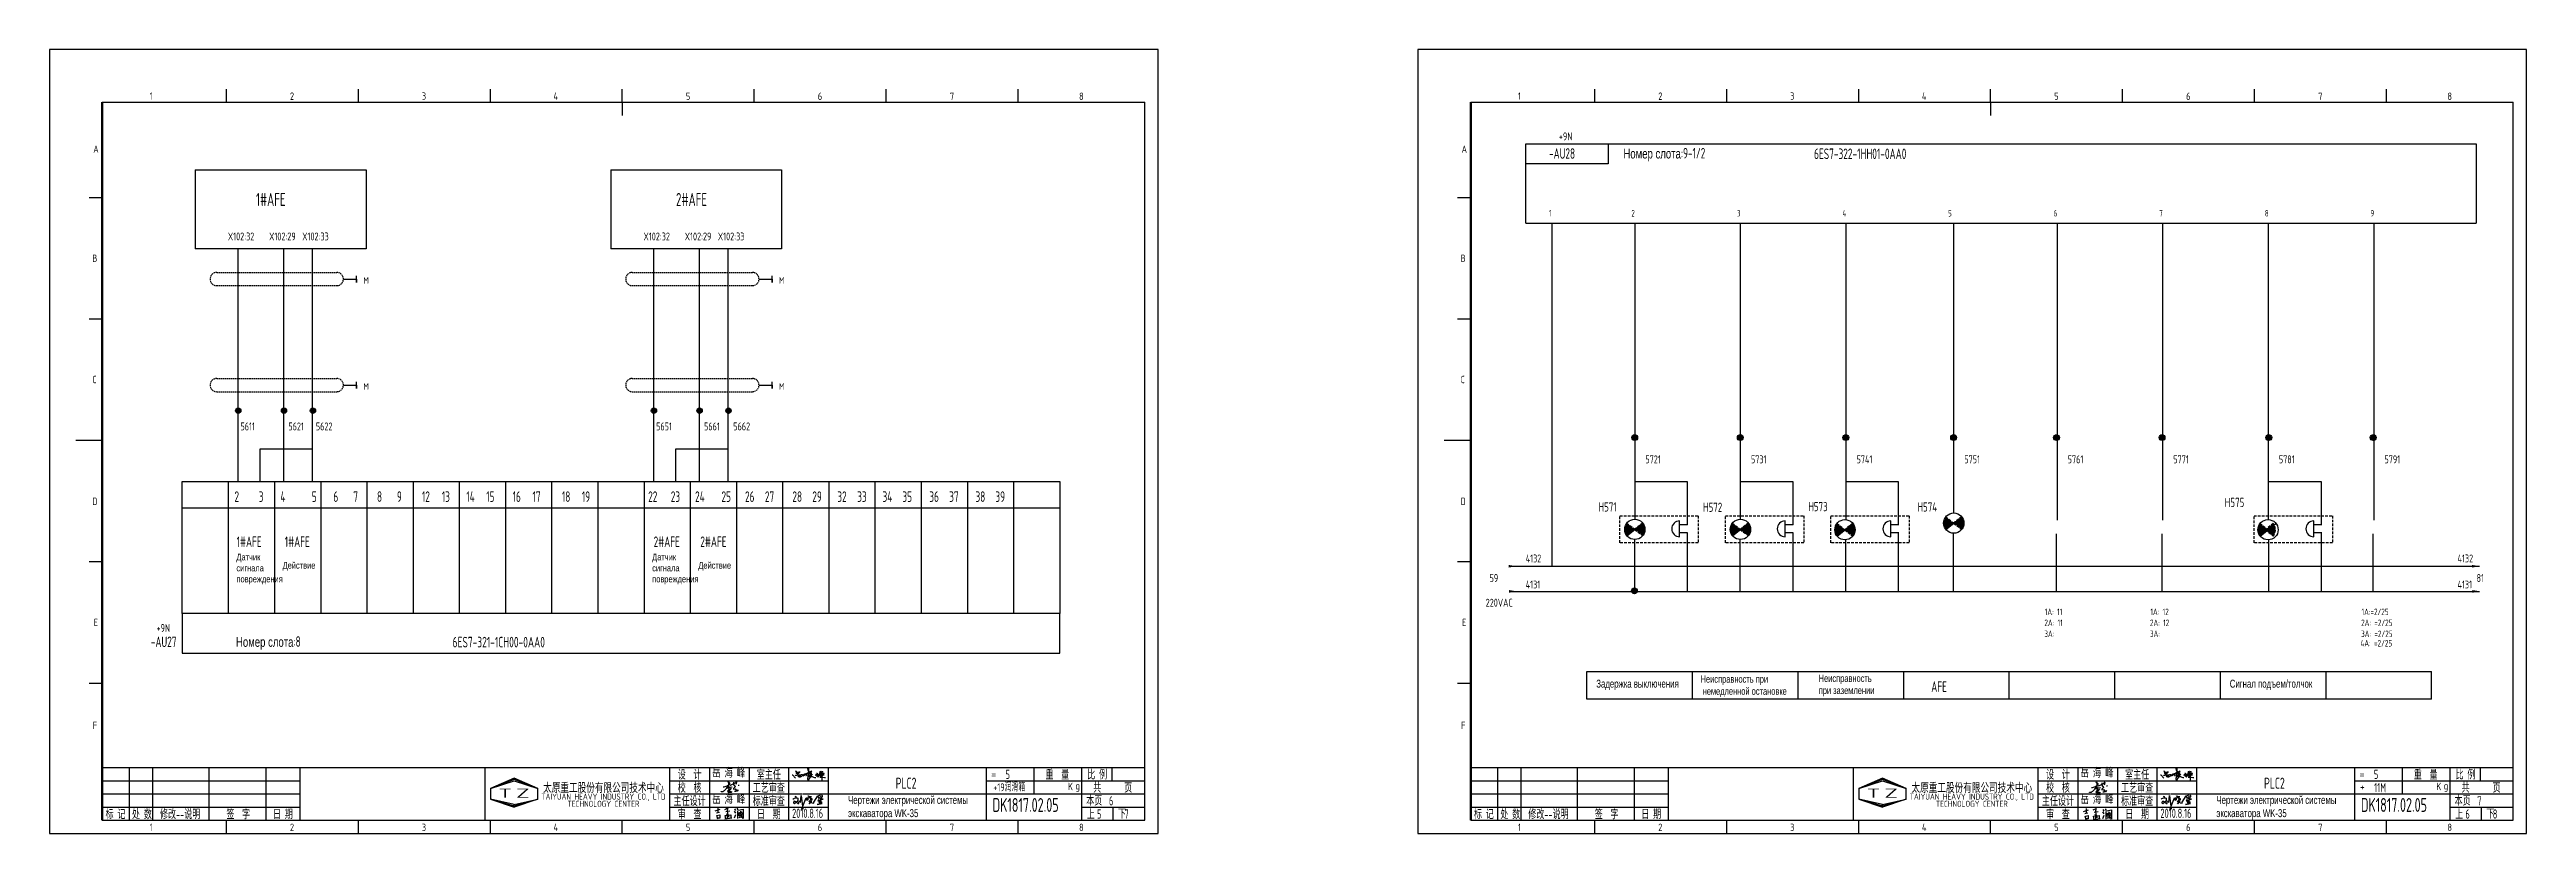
# Model space of a CAD drawing. Extents: x -2005 to 7010, y -1792 to 2924.
# Drawn here: x 1022 to 1960, y 4 to 301 of the extents above; entities that cross this region are included whole.
import ezdxf
from ezdxf.enums import TextEntityAlignment as Align

# ---------------------------------------------------------------- set-up
doc = ezdxf.new("R2010")
doc.units = 0
doc.header["$LTSCALE"] = 2
doc.linetypes.add('DASHED2', pattern=[0.375, 0.25, -0.125])
doc.linetypes.add('HIDDEN', pattern=[0.375, 0.25, -0.125])
doc.layers.get('0').update_dxf_attribs({"linetype": 'CONTINUOUS'})
for name, color, linetype in [('01', 7, 'CONTINUOUS'), ('11', 3, 'CONTINUOUS'), ('CONTINUOUS', 7, 'CONTINUOUS'), ('DASHED', 2, 'DASHED2')]:
    doc.layers.add(name, color=color, linetype=linetype)
doc.styles.add('ROMAN', font='ROMANC.shx', dxfattribs={"width": 0.7, "height": 0.7})
doc.styles.add('ROMANS', font='romans', dxfattribs={"width": 0.67, "bigfont": 'hzlib'})
doc.styles.get("Standard").update_dxf_attribs({"font": 'isocp.shx', "width": 0.707, "bigfont": 'dfst.shx'})

msp = doc.modelspace()

# ---------------------------------------------------------------- texts
at = {"linetype": 'ByBlock', "ltscale": 2, "width": 0.67}
for s, p in [('+9N', (1593.71, 266.93)), ('+9N', (1062.42, 80.67)), ('+19润滑箱', (1379.44, 20.32))]:
    msp.add_text(s, height=3, dxfattribs=at).set_placement(p)
at = {"width": 0.707}
for p in [(1342.44, 21.27), (1860.85, 21.27)]:
    msp.add_text('PLC2', height=4.2, dxfattribs=at).set_placement(p)
at = {"char_height": 3.5, "attachment_point": 1}
for s, insert, width in [('岳 海 峰', (1272.89, 28.96), 12.9495), ('岳 海 峰', (1791.3, 28.96), 12.9495), ('岳 海 峰', (1272.89, 18.96), 12.9495), ('岳 海 峰', (1791.3, 18.96), 12.9495), ('2010.8.16', (1303.19, 13.73), 12.1142), ('2010.8.16', (1821.6, 13.73), 12.1142)]:
    msp.add_mtext(s, dxfattribs=dict(at, insert=insert, width=width))
at = {"layer": '01', "linetype": 'DASHED2', "width": 0.707}
msp.add_text('AFE', height=4, dxfattribs=at).set_placement((1734.78, 57.94))
at = {"layer": '01', "linetype": 'DASHED2', "ltscale": 2, "attachment_point": 1}
for s, insert, char_height, width in [('{\\fArial|b0|i0|c204|p34;\\C1;Датчик сигнала повреждения}', (1092.68, 110.29), 2.5, 10.475), ('{\\fArial|b0|i0|c204|p34;\\H0.71429x;\\C1;Действие\\H1.2834x;\\C256; }', (1110.17, 107.15), 3.5, 11.9441), ('{\\fArial|b0|i0|c204|p34;\\C1;Датчик сигнала повреждения}', (1250.18, 110.29), 2.5, 10.475), ('{\\fArial|b0|i0|c204|p34;\\H0.71429x;\\C1;Действие\\H1.2834x;\\C256; }', (1267.67, 107.15), 3.5, 11.9441), ('{\\fArial|b0|i0|c204|p34;Задержка выключения}', (1607.86, 62.58), 3, 4.547473508864641e-13), ('{\\fArial|b0|i0|c204|p34;\\H0.9167x;Неисправность при\\fArial|b0|i0|c0|p34;\\P\\fArial|b0|i0|c204|p34; немедленной остановке}', (1647.39, 64.19), 3, 4.547473508864641e-13), ('{\\fArial|b0|i0|c204|p34;\\H0.9167x;Неисправность \\fArial|b0|i0|c0|p34;\\P\\fArial|b0|i0|c204|p34;при заземлении}', (1692.14, 64.48), 3, 4.547473508864641e-13), ('{\\fArial|b0|i0|c204|p34;Сигнал подъем/толчок}', (1847.86, 62.58), 3, 4.547473508864641e-13), ('{\\fArial|b0|i0|c204|p34;Чертежи электрической системы экскаватора \\fArial|b0|i0|c0|p34;WK-35}', (1324.39, 18.52), 3, 50.6186), ('{\\fArial|b0|i0|c204|p34;Чертежи электрической системы экскаватора \\fArial|b0|i0|c0|p34;WK-35}', (1842.8, 18.52), 3, 50.6186)]:
    msp.add_mtext(s, dxfattribs=dict(at, insert=insert, char_height=char_height, width=width))
at = {"layer": '11', "width": 0.707}
for p in [(1379.14, 12.5), (1897.55, 12.5)]:
    msp.add_text('DK1817.02.05', height=5.25, dxfattribs=at).set_placement(p)
at = {"layer": 'CONTINUOUS', "linetype": 'Continuous', "style": 'ROMAN'}
for s, height, width, p in [('1', 2.8, 0.7, (1059.8, 282.27)), ('2', 2.8, 0.7, (1112.96, 282.27)), ('3', 2.8, 0.7, (1162.93, 282.27)), ('4', 2.8, 0.7, (1212.82, 282.27)), ('5', 2.8, 0.7, (1262.96, 282.23)), ('6', 2.8, 0.7, (1312.94, 282.23)), ('7', 2.8, 0.7, (1362.98, 282.23)), ('8', 2.8, 0.7, (1411.93, 282.23)), ('1', 2.8, 0.7, (1578.2, 282.27)), ('2', 2.8, 0.7, (1631.36, 282.27)), ('3', 2.8, 0.7, (1681.34, 282.27)), ('4', 2.8, 0.7, (1731.23, 282.27)), ('5', 2.8, 0.7, (1781.37, 282.23)), ('6', 2.8, 0.7, (1831.35, 282.23)), ('7', 2.8, 0.7, (1881.38, 282.23)), ('8', 2.8, 0.7, (1930.33, 282.23)), ('A', 2.8, 0.7, (1038.44, 262.18)), ('A', 2.8, 0.7, (1556.84, 262.18)), ('B', 2.8, 0.7, (1038.05, 220.86)), ('B', 2.8, 0.7, (1556.45, 220.86)), ('C', 2.8, 0.7, (1038.05, 174.92)), ('C', 2.8, 0.7, (1556.45, 174.92)), ('D', 2.8, 0.7, (1038.05, 128.75)), ('D', 2.8, 0.7, (1556.45, 128.75)), ('E', 2.8, 0.7, (1038.6, 82.86)), ('E', 2.8, 0.7, (1557.01, 82.86)), ('F', 2.8, 0.7, (1038.25, 43.86)), ('F', 2.8, 0.7, (1556.66, 43.86)), ('T', 3.5, 1.8, (1191.87, 17.83)), ('Z', 3.5, 1.8, (1198.57, 17.83)), ('K', 2.8, 0.7, (1407.71, 20.72)), ('g', 2.8, 0.7, (1410.54, 20.99)), ('T', 3.5, 1.8, (1710.28, 17.83)), ('Z', 3.5, 1.8, (1716.98, 17.83)), ('K', 2.8, 0.7, (1926.11, 20.72)), ('g', 2.8, 0.7, (1928.94, 20.99)), ('1', 2.8, 0.7, (1059.8, 5.27)), ('2', 2.8, 0.7, (1112.96, 5.27)), ('3', 2.8, 0.7, (1162.93, 5.27)), ('4', 2.8, 0.7, (1212.82, 5.27)), ('5', 2.8, 0.7, (1262.96, 5.23)), ('6', 2.8, 0.7, (1312.94, 5.23)), ('7', 2.8, 0.7, (1362.98, 5.23)), ('8', 2.8, 0.7, (1411.93, 5.23)), ('1', 2.8, 0.7, (1578.2, 5.27)), ('2', 2.8, 0.7, (1631.36, 5.27)), ('3', 2.8, 0.7, (1681.34, 5.27)), ('4', 2.8, 0.7, (1731.23, 5.27)), ('5', 2.8, 0.7, (1781.37, 5.23)), ('6', 2.8, 0.7, (1831.35, 5.23)), ('7', 2.8, 0.7, (1881.38, 5.23)), ('8', 2.8, 0.7, (1930.33, 5.23))]:
    msp.add_text(s, height=height, dxfattribs=dict(at, width=width)).set_placement(p)
at = {"layer": 'CONTINUOUS', "color": 0, "width": 0.707}
for s, p in [('-AU28', (1589.97, 259.95)), ('2', (1091.94, 129.94)), ('3', (1101.14, 129.94)), ('4', (1109.34, 129.94)), ('5', (1121.24, 129.94)), ('6', (1129.41, 129.94)), ('7', (1136.95, 129.94)), ('8', (1145.93, 129.94)), ('9', (1153.47, 129.94)), ('12', (1162.95, 129.94)), ('13', (1170.49, 129.94)), ('14', (1179.78, 129.94)), ('15', (1187.31, 129.94)), ('16', (1197.31, 129.94)), ('17', (1204.85, 129.94)), ('18', (1215.99, 129.94)), ('19', (1223.53, 129.94)), ('22', (1248.67, 129.94)), ('23', (1257.24, 129.94)), ('24', (1266.44, 129.94)), ('25', (1276.44, 129.94)), ('26', (1285.36, 129.94)), ('27', (1292.9, 129.94)), ('28', (1303.31, 129.94)), ('29', (1310.85, 129.94)), ('32', (1320.33, 129.94)), ('33', (1327.87, 129.94)), ('34', (1337.45, 129.94)), ('35', (1344.99, 129.94)), ('36', (1355.18, 129.94)), ('37', (1362.72, 129.94)), ('38', (1372.68, 129.94)), ('39', (1380.22, 129.94)), ('-AU27', (1060.25, 74.94))]:
    msp.add_text(s, height=4, dxfattribs=at).set_placement(p)
at = {"layer": 'CONTINUOUS', "color": 0}
for s, width, p, p2 in [('6ES7-322-1HH01-0AA0', 0.65052, (1690.36, 259.84), (1725.36, 259.84)), ('6ES7-321-1CH00-0AA0', 0.655392, (1174.56, 74.83), (1209.56, 74.83))]:
    msp.add_text(s, height=4, dxfattribs=dict(at, width=width)).set_placement(p, p2, align=Align.FIT)
at = {"layer": 'CONTINUOUS', "color": 1}
for s, height, width, p in [('1#AFE', 5, 0.67, (1100.09, 242)), ('2#AFE', 5, 0.67, (1259.2, 242)), ('X102:32', 3, 0.67, (1089.43, 229.01)), ('X102:29', 3, 0.67, (1105.05, 229.01)), ('X102:33', 3, 0.67, (1117.59, 229.01)), ('X102:32', 3, 0.67, (1246.9, 229.01)), ('X102:29', 3, 0.67, (1262.52, 229.01)), ('X102:33', 3, 0.67, (1275.06, 229.01)), ('1#AFE', 4, 0.707, (1092.75, 112.85)), ('1#AFE', 4, 0.707, (1110.99, 112.85)), ('2#AFE', 4, 0.707, (1250.74, 112.85)), ('2#AFE', 4, 0.707, (1268.43, 112.85))]:
    msp.add_text(s, height=height, dxfattribs=dict(at, width=width)).set_placement(p)
at = {"layer": 'CONTINUOUS', "width": 0.67}
for s, height, p in [('1', 2.5, (1589.93, 238.07)), ('2', 2.5, (1621.18, 238.07)), ('3', 2.5, (1661.18, 238.07)), ('4', 2.5, (1701.18, 238.07)), ('5', 2.5, (1741.18, 238.07)), ('6', 2.5, (1781.18, 238.07)), ('7', 2.5, (1821.18, 238.07)), ('8', 2.5, (1861.18, 238.07)), ('9', 2.5, (1901.18, 238.07)), ('5611', 3, (1094.2, 157.04)), ('5621', 3, (1112.35, 157.04)), ('5622', 3, (1122.76, 157.04)), ('5651', 3, (1251.67, 157.04)), ('5661', 3, (1269.82, 157.04)), ('5662', 3, (1280.89, 157.04)), ('5721', 3, (1626.47, 144.57)), ('5731', 3, (1666.47, 144.57)), ('5741', 3, (1706.47, 144.57)), ('5751', 3, (1747.3, 144.57)), ('5761', 3, (1786.47, 144.57)), ('5771', 3, (1826.47, 144.57)), ('5781', 3, (1866.47, 144.57)), ('5791', 3, (1906.47, 144.57)), ('4132', 3, (1581.14, 107.02)), ('4132', 3, (1934.16, 107.02)), ('59', 3, (1567.43, 99.6)), ('4131', 3, (1581.14, 97.13)), ('4131', 3, (1934.16, 97.13)), ('81', 3, (1941.37, 99.6)), ('220VAC', 3, (1565.98, 90.26)), ('5', 3.5, (1384.08, 24.96)), ('5', 3.5, (1902.48, 24.96)), ('11M', 3.5, (1902.59, 19.94)), ('5', 3.5, (1418.73, 9.95)), ('6', 3.5, (1423.24, 14.95)), ('7', 3.5, (1429.12, 9.95)), ('6', 3.5, (1937.14, 9.95)), ('7', 3.5, (1941.64, 14.95)), ('8', 3.5, (1947.52, 9.95))]:
    msp.add_text(s, height=height, dxfattribs=at).set_placement(p)
at = {"layer": 'CONTINUOUS', "style": 'ROMANS', "width": 0.67}
for s, height, p in [('M', 2.5, (1140.77, 212.6)), ('M', 2.5, (1298.23, 212.6)), ('M', 2.5, (1140.77, 172.43)), ('M', 2.5, (1298.23, 172.43)), ('H575', 3.5, (1845.98, 127.99)), ('H571', 3.5, (1608.73, 126.28)), ('H572', 3.5, (1648.31, 126.17)), ('H573', 3.5, (1688.19, 126.42)), ('H574', 3.5, (1729.56, 126.28))]:
    msp.add_text(s, height=height, dxfattribs=at).set_placement(p)
at = {"layer": 'CONTINUOUS', "color": 0, "linetype": 'ByBlock', "width": 0.707}
for s, p in [('2A: 11', (1777.64, 82.88)), ('1A: 11', (1777.8, 87.04)), ('2A: 12', (1817.64, 82.88)), ('1A: 12', (1817.8, 87.04)), ('2A: =2/25', (1897.64, 82.88)), ('1A:=2/25', (1897.8, 87.04)), ('3A: ', (1777.62, 78.71)), ('3A: ', (1817.62, 78.71)), ('4A: =2/25', (1897.4, 75.15)), ('3A: =2/25', (1897.62, 78.71))]:
    msp.add_text(s, height=2.5, dxfattribs=at).set_placement(p)
at = {"layer": 'CONTINUOUS', "width": 0.67}
for s, p in [('设  计', (1264.37, 26.83)), ('室主任', (1294.37, 26.83)), ('重  量', (1403.67, 26.83)), ('比 例', (1418.77, 26.83)), ('设  计', (1782.78, 26.83)), ('室主任', (1812.78, 26.83)), ('重  量', (1922.08, 26.83)), ('比 例', (1937.18, 26.83)), ('校  核', (1264.37, 21.83)), ('标准审查', (1294.37, 16.83)), ('工艺审查', (1294.37, 21.83)), ('本页', (1417.67, 16.94)), ('共      页', (1424.67, 21.83)), ('校  核', (1782.78, 21.83)), ('标准审查', (1812.78, 16.83)), ('工艺审查', (1812.78, 21.83)), ('本页', (1936.08, 16.94)), ('共      页', (1943.08, 21.83)), ('标 记', (1046.87, 11.83)), ('处 数', (1056.87, 11.83)), ('修改--说明', (1071.34, 11.83)), ('签  字', (1093.37, 11.83)), ('日 期', (1110.25, 11.83)), ('主任设计', (1264.37, 16.83)), ('审  查', (1264.37, 11.83)), ('日  期', (1294.37, 11.83)), ('上', (1416.37, 11.85)), ('下', (1428.19, 11.85)), ('标 记', (1565.28, 11.83)), ('处 数', (1575.28, 11.83)), ('修改--说明', (1589.74, 11.83)), ('签  字', (1611.77, 11.83)), ('日 期', (1628.65, 11.83)), ('主任设计', (1782.78, 16.83)), ('审  查', (1782.78, 11.83)), ('日  期', (1812.78, 11.83)), ('上', (1934.78, 11.85)), ('下', (1946.6, 11.85))]:
    msp.add_text(s, height=3.5, dxfattribs=at).set_placement(p, align=Align.MIDDLE)
at = {"layer": 'CONTINUOUS', "linetype": 'Continuous', "style": 'ROMAN'}
for s, p in [('=', (1378.6, 25.38)), ('=', (1897.01, 25.38)), ('+', (1897.12, 20.64))]:
    msp.add_text(s, height=2.8, dxfattribs=at).set_placement(p)
at = {"layer": 'CONTINUOUS', "color": 0, "char_height": 4, "width": 130, "attachment_point": 4}
for s, insert in [('{\\fArial|b0|i0|c204|p34;\\H0.9167x;\\C256;Номер слота}:9-1/2', (1618.15, 261.5)), ('{\\fArial|b0|i0|c204|p34;\\H0.9167x;\\C256;Номер слота}:8', (1092.51, 76.49))]:
    msp.add_mtext(s, dxfattribs=dict(at, insert=insert))
at = {"layer": 'CONTINUOUS', "char_height": 3.3, "width": 50, "attachment_point": 5, "line_spacing_factor": 0.7125}
for insert in [(1231.73, 18.89), (1750.14, 18.89)]:
    msp.add_mtext('{\\f宋体|b0|i0|c134|p2;太原重工股份有限公司技术中心\\P\\Fromans.shx;\\H0.6969x;TAIYUAN HEAVY INDUSTRY CO., LTD\\PTECHNOLOGY CENTER}', dxfattribs=dict(at, insert=insert))

# ---------------------------------------------------------------- blocks, each defined once
blk = doc.blocks.new('A$C5BE500A0')
for p, q in [((0, 24), (1, 24)), ((1, 24), (13, 11)), ((12, 21), (14, 23)), ((14, 23), (18, 23)), ((15, 41), (22, 26)), ((15, 40), (15, 41)), ((15, 38), (15, 40)), ((15, 32), (21, 35)), ((16, 32), (15, 32)), ((19, 30), (16, 32)), ((18, 23), (26, 25)), ((22, 26), (19, 30)), ((21, 35), (24, 35)), ((25, 30), (23, 28)), ((23, 28), (23, 28)), ((23, 18), (24, 19)), ((24, 17), (23, 18)), ((24, 35), (28, 36)), ((24, 19), (26, 20)), ((27, 31), (25, 30)), ((26, 16), (25, 15)), ((26, 25), (37, 26)), ((26, 20), (29, 21)), ((28, 20), (26, 16)), ((29, 34), (27, 31)), ((28, 36), (30, 37)), ((29, 22), (28, 20)), ((29, 15), (28, 16)), ((30, 38), (29, 34)), ((30, 23), (29, 22)), ((29, 21), (33, 21)), ((32, 15), (29, 15)), ((30, 37), (30, 38)), ((32, 23), (30, 23)), ((33, 22), (32, 23)), ((35, 16), (32, 15)), ((33, 21), (33, 22)), ((38, 18), (35, 16)), ((37, 26), (41, 26)), ((40, 20), (38, 18)), ((40, 23), (44, 25)), ((41, 22), (40, 20)), ((41, 26), (42, 24)), ((42, 24), (41, 22)), ((44, 25), (51, 28)), ((45, 19), (49, 23)), ((49, 23), (54, 27)), ((51, 28), (56, 29)), ((54, 27), (59, 30)), ((56, 29), (61, 30)), ((57, 21), (56, 20)), ((57, 32), (57, 30)), ((57, 30), (58, 25)), ((58, 25), (57, 21)), ((59, 30), (65, 34)), ((61, 30), (62, 29)), ((63, 21), (76, 18)), ((67, 21), (63, 21)), ((65, 18), (63, 9)), ((63, 9), (64, 0)), ((64, 52), (66, 52)), ((64, 49), (64, 52)), ((65, 44), (64, 49)), ((64, 0), (67, 3)), ((64, 0), (64, 0)), ((67, 49), (65, 18)), ((68, 40), (65, 44)), ((65, 34), (72, 37)), ((66, 52), (66, 51)), ((66, 51), (67, 49)), ((70, 21), (67, 21)), ((67, 3), (74, 14)), ((70, 36), (68, 40)), ((68, 29), (73, 29)), ((69, 29), (68, 29)), ((72, 30), (69, 29)), ((74, 33), (70, 36)), ((75, 36), (70, 34)), ((70, 33), (72, 34)), ((70, 34), (70, 33)), ((77, 24), (70, 21)), ((72, 37), (78, 39)), ((72, 34), (75, 34)), ((75, 32), (72, 30)), ((73, 29), (78, 30)), ((78, 31), (74, 33)), ((74, 14), (78, 20)), ((80, 39), (75, 36)), ((75, 34), (77, 34)), ((77, 33), (75, 32)), ((76, 18), (82, 17)), ((77, 34), (78, 34)), ((78, 33), (77, 33)), ((80, 25), (77, 24)), ((78, 39), (80, 39)), ((78, 34), (78, 33)), ((80, 30), (78, 31)), ((78, 30), (80, 30)), ((78, 20), (81, 26)), ((82, 27), (80, 25)), ((81, 26), (82, 27)), ((82, 17), (87, 15)), ((87, 15), (91, 13)), ((91, 13), (95, 13)), ((95, 25), (95, 24)), ((95, 24), (95, 23)), ((95, 23), (96, 23)), ((95, 13), (96, 13)), ((96, 23), (97, 23)), ((99, 24), (97, 26)), ((97, 23), (98, 25)), ((98, 25), (101, 27)), ((99, 31), (100, 32)), ((101, 23), (99, 24)), ((99, 17), (102, 21)), ((101, 21), (99, 17)), ((100, 32), (101, 32)), ((101, 32), (102, 31)), ((102, 28), (101, 21)), ((101, 27), (103, 26)), ((103, 24), (101, 23)), ((102, 31), (102, 28)), ((102, 21), (103, 22)), ((103, 26), (105, 25)), ((105, 24), (103, 24)), ((103, 22), (104, 20)), ((104, 29), (108, 26)), ((104, 20), (104, 19)), ((104, 19), (105, 16)), ((105, 25), (105, 24)), ((105, 16), (106, 16)), ((106, 16), (108, 17)), ((108, 26), (116, 20)), ((108, 17), (111, 23)), ((111, 23), (113, 31)), ((113, 31), (112, 31)), ((112, 22), (126, 23)), ((115, 22), (112, 22)), ((113, 31), (114, 35)), ((117, 33), (113, 31)), ((113, 27), (127, 26)), ((125, 27), (113, 27)), ((113, 15), (125, 15)), ((114, 35), (115, 38)), ((115, 38), (118, 39)), ((122, 23), (115, 22)), ((116, 20), (119, 19)), ((122, 35), (117, 33)), ((117, 31), (121, 32)), ((118, 39), (123, 38)), ((119, 19), (121, 20)), ((121, 32), (124, 32)), ((121, 20), (121, 21)), ((125, 37), (122, 35)), ((122, 31), (122, 2)), ((123, 28), (122, 31)), ((126, 25), (122, 23)), ((123, 38), (125, 37)), ((128, 25), (123, 28)), ((124, 32), (129, 31)), ((128, 27), (125, 27)), ((125, 15), (132, 14)), ((127, 26), (126, 25)), ((126, 23), (130, 24)), ((130, 28), (128, 27)), ((131, 24), (128, 25)), ((129, 31), (131, 30)), ((131, 30), (130, 28)), ((130, 24), (131, 24)), ((132, 14), (137, 14))]:
    blk.add_line(p, q)
blk = doc.blocks.new('lf')
for points in [[(421.5, 320.1), (421.3, 317.6), (420, 315.1), (418.6, 312.6), (416.7, 310.5), (414.9, 308.5), (411.9, 305.6), (410.1, 304.1), (408, 302.6), (406.1, 302), (403.6, 302.6), (403.6, 303.5), (403.9, 303.5)], [(409.4, 317.6), (411.9, 317.6), (420.7, 320.5), (429.4, 326.1), (429, 328.4), (426.7, 330.1), (424.2, 331.3), (423.4, 332.6), (424.4, 333.4), (425, 330.7), (425, 327.4), (425, 324.7), (424.8, 321.8), (424.8, 320.3), (424.8, 318.7), (425, 314.7), (425, 313), (424.8, 313)], [(421.3, 316.2), (424.8, 315.9), (427.1, 316), (429.8, 316), (434.8, 316.8), (436, 316.8)], [(421.9, 314.1), (423.8, 314.1), (425.4, 313.7), (426, 313), (426.9, 312), (427.1, 312), (426.5, 310.5), (426.1, 309.5), (424.2, 306.6), (423.1, 305.4), (422.1, 304.5), (423.2, 303.3), (427.3, 303.1), (429.8, 303.1), (432.3, 302.9), (435.4, 302.7), (433.1, 299.9), (424.6, 299.5), (424, 300.4), (425.6, 303.3), (434.3, 313.5)], [(432.1, 320.3), (430.6, 321.6), (450.9, 331.7), (450.9, 332.2)], [(439.5, 330.9), (440, 324.5), (442, 320.7)], [(441.8, 320.7), (443.7, 320.1), (444.9, 317.6), (443.1, 315.5), (439.7, 311.8), (439.8, 310.6), (445.4, 311.2), (447, 310.3), (445.6, 307.4), (453.6, 308), (450.3, 304.7), (447, 303.3), (443.7, 303.1), (442.9, 303.7)], [(446.2, 333.8), (448.1, 330.5), (448.1, 326.7), (446.6, 323.8)], [(453.4, 322.4), (454.9, 322.2), (455.7, 321.8), (456.1, 321.6), (456.3, 321.4)]]:
    blk.add_lwpolyline(points)

# ---------------------------------------------------------------- hatches: boundary and pattern name
at = {"linetype": 'HIDDEN'}
h = msp.add_hatch(color=0, dxfattribs=at)
edge = h.paths.add_edge_path()
edge.add_arc((1093.38, 164.49), 1, 0, 360)
h = msp.add_hatch(color=0, dxfattribs=at)
edge = h.paths.add_edge_path()
edge.add_arc((1110.69, 164.49), 1, 0, 360)
h = msp.add_hatch(color=0, dxfattribs=at)
edge = h.paths.add_edge_path()
edge.add_arc((1121.65, 164.49), 1, 0, 360)
h = msp.add_hatch(color=0, dxfattribs=at)
edge = h.paths.add_edge_path()
edge.add_arc((1250.85, 164.49), 1, 0, 360)
h = msp.add_hatch(color=0, dxfattribs=at)
edge = h.paths.add_edge_path()
edge.add_arc((1268.16, 164.49), 1, 0, 360)
h = msp.add_hatch(color=0, dxfattribs=at)
edge = h.paths.add_edge_path()
edge.add_arc((1279.11, 164.49), 1, 0, 360)
at = {"layer": '01', "linetype": 'DASHED2', "ltscale": 2}
h = msp.add_hatch(color=6, dxfattribs=at)
edge = h.paths.add_edge_path()
edge.add_arc((1743.3, 121.9), 3.84, 141.43516, 218.56484)
edge.add_line((1740.29, 119.51), (1743.3, 121.9))
edge.add_line((1743.3, 121.9), (1740.29, 124.3))
h = msp.add_hatch(color=6, dxfattribs=at)
edge = h.paths.add_edge_path()
edge.add_arc((1743.23, 121.9), 3.84, 321.43516, 398.56484)
edge.add_line((1746.24, 124.3), (1743.23, 121.9))
edge.add_line((1743.23, 121.9), (1746.24, 119.51))
h = msp.add_hatch(color=6, dxfattribs=at)
edge = h.paths.add_edge_path()
edge.add_arc((1622.47, 119.53), 3.84, 141.43516, 218.56484)
edge.add_line((1619.46, 117.14), (1622.47, 119.53))
edge.add_line((1622.47, 119.53), (1619.46, 121.93))
h = msp.add_hatch(color=6, dxfattribs=at)
edge = h.paths.add_edge_path()
edge.add_arc((1622.4, 119.53), 3.84, 321.43516, 398.56484)
edge.add_line((1625.41, 121.93), (1622.4, 119.53))
edge.add_line((1622.4, 119.53), (1625.41, 117.14))
h = msp.add_hatch(color=6, dxfattribs=at)
edge = h.paths.add_edge_path()
edge.add_arc((1662.47, 119.53), 3.84, 141.43516, 218.56484)
edge.add_line((1659.46, 117.14), (1662.47, 119.53))
edge.add_line((1662.47, 119.53), (1659.46, 121.93))
h = msp.add_hatch(color=6, dxfattribs=at)
edge = h.paths.add_edge_path()
edge.add_arc((1662.4, 119.53), 3.84, 321.43516, 398.56484)
edge.add_line((1665.41, 121.93), (1662.4, 119.53))
edge.add_line((1662.4, 119.53), (1665.41, 117.14))
h = msp.add_hatch(color=6, dxfattribs=at)
edge = h.paths.add_edge_path()
edge.add_arc((1702.08, 119.4), 3.84, 141.43516, 218.56484)
edge.add_line((1699.08, 117.01), (1702.08, 119.4))
edge.add_line((1702.08, 119.4), (1699.08, 121.79))
h = msp.add_hatch(color=6, dxfattribs=at)
edge = h.paths.add_edge_path()
edge.add_arc((1702.02, 119.4), 3.84, 321.43516, 398.56484)
edge.add_line((1705.02, 121.79), (1702.02, 119.4))
edge.add_line((1702.02, 119.4), (1705.02, 117.01))
h = msp.add_hatch(color=6, dxfattribs=at)
edge = h.paths.add_edge_path()
edge.add_arc((1862.36, 119.4), 3.84, 141.43516, 218.56484)
edge.add_line((1859.36, 117.01), (1862.36, 119.4))
edge.add_line((1862.36, 119.4), (1859.36, 121.79))
h = msp.add_hatch(color=6, dxfattribs=at)
edge = h.paths.add_edge_path()
edge.add_arc((1861.34, 119.4), 3.84, 321.43516, 398.56484)
edge.add_line((1864.35, 121.79), (1861.34, 119.4))
edge.add_line((1861.34, 119.4), (1864.35, 117.01))
at = {"layer": 'CONTINUOUS'}
h = msp.add_hatch(color=256, dxfattribs=at)
edge = h.paths.add_edge_path()
edge.add_arc((1622.43, 154.3), 1.1, 0, 360)
h = msp.add_hatch(color=256, dxfattribs=at)
edge = h.paths.add_edge_path()
edge.add_arc((1662.43, 154.3), 1.1, 0, 360)
h = msp.add_hatch(color=256, dxfattribs=at)
edge = h.paths.add_edge_path()
edge.add_arc((1702.4, 154.3), 1.1, 0, 360)
h = msp.add_hatch(color=256, dxfattribs=at)
edge = h.paths.add_edge_path()
edge.add_arc((1743.25, 154.3), 1.1, 0, 360)
h = msp.add_hatch(color=256, dxfattribs=at)
edge = h.paths.add_edge_path()
edge.add_arc((1782.22, 154.3), 1.1, 0, 360)
h = msp.add_hatch(color=256, dxfattribs=at)
edge = h.paths.add_edge_path()
edge.add_arc((1822.22, 154.3), 1.1, 0, 360)
h = msp.add_hatch(color=256, dxfattribs=at)
edge = h.paths.add_edge_path()
edge.add_arc((1862.65, 154.3), 1.1, 0, 360)
h = msp.add_hatch(color=256, dxfattribs=at)
edge = h.paths.add_edge_path()
edge.add_arc((1902.22, 154.3), 1.1, 0, 360)
h = msp.add_hatch(color=256, dxfattribs=at)
edge = h.paths.add_edge_path()
edge.add_arc((1622.31, 96.22), 1.1, 0, 360)

# ---------------------------------------------------------------- linework, layer by layer
at = {"color": 0}
for p, q in [((1642.4, 137.52), (1622.4, 137.52)), ((1682.4, 137.52), (1662.4, 137.52)), ((1722.4, 137.52), (1702.4, 137.52)), ((1882.68, 137.52), (1862.68, 137.52))]:
    msp.add_line(p, q, dxfattribs=at)
for p, q in [((1604.35, 65.65), (1924.35, 65.65)), ((1604.35, 55.25), (1604.35, 65.65)), ((1644.35, 55.25), (1644.35, 65.65)), ((1644.35, 55.25), (1644.35, 62.75)), ((1684.35, 55.25), (1684.35, 65.65)), ((1684.35, 55.25), (1684.35, 62.75)), ((1724.35, 55.25), (1724.35, 65.65)), ((1724.35, 55.25), (1724.35, 62.75)), ((1764.35, 55.25), (1764.35, 65.65)), ((1764.35, 55.25), (1764.35, 62.75)), ((1804.35, 55.25), (1804.35, 65.65)), ((1804.35, 55.25), (1804.35, 62.75)), ((1844.35, 55.25), (1844.35, 65.65)), ((1844.35, 55.25), (1844.35, 62.75)), ((1884.35, 55.25), (1884.35, 65.65)), ((1884.35, 55.25), (1884.35, 62.75)), ((1924.35, 55.25), (1924.35, 65.65)), ((1924.35, 55.25), (1604.35, 55.25)), ((1316.87, 19.33), (1376.87, 19.33)), ((1835.28, 19.33), (1895.28, 19.33)), ((1274.1, 12.86), (1275.91, 13.51)), ((1274.61, 12.09), (1275.65, 12.34)), ((1274.61, 11.31), (1274.87, 9.89)), ((1274.74, 11.18), (1275.78, 11.44)), ((1275.78, 10.14), (1274.74, 10.14)), ((1274.87, 12.34), (1274.87, 12.34)), ((1275.11, 14.04), (1275.11, 12.23)), ((1275.78, 11.44), (1275.78, 10.14)), ((1277.65, 13.46), (1278.82, 13.98)), ((1277.65, 13.46), (1277.65, 13.46)), ((1277.66, 9.84), (1280.42, 10.2)), ((1277.72, 11.18), (1277.98, 9.89)), ((1277.85, 11.18), (1279.93, 11.44)), ((1278.04, 12.69), (1279.6, 12.95)), ((1278.82, 11.39), (1278.3, 11.65)), ((1278.82, 13.98), (1278.56, 13.21)), ((1278.56, 13.21), (1278.56, 12.95)), ((1278.56, 12.95), (1278.82, 11.39)), ((1278.63, 11.18), (1278.63, 10.14)), ((1279.15, 11.31), (1279.15, 10.53)), ((1279.93, 11.44), (1279.93, 10.01)), ((1281.23, 12.75), (1281.78, 12.02)), ((1281.42, 13.69), (1281.78, 13.05)), ((1281.42, 10.2), (1281.93, 11.54)), ((1282.24, 13.9), (1282.6, 13.27)), ((1282.48, 12.96), (1282.48, 9.96)), ((1282.78, 11.81), (1282.81, 11.11)), ((1284.48, 12.02), (1282.81, 11.69)), ((1282.81, 11.11), (1284.6, 11.42)), ((1282.84, 12.17), (1284.27, 12.48)), ((1282.93, 13.11), (1284.63, 13.48)), ((1283.37, 10.77), (1283.03, 10.26)), ((1283.24, 11.51), (1283.42, 11.36)), ((1283.63, 12.81), (1283.72, 10.2)), ((1284.06, 11.69), (1283.87, 11.36)), ((1284.05, 10.94), (1284.39, 10.6)), ((1284.66, 10.02), (1284.39, 10.33)), ((1284.6, 11.42), (1284.48, 12.02)), ((1284.63, 13.48), (1284.66, 13.48)), ((1284.66, 13.48), (1284.66, 10.02)), ((1792.5, 12.61), (1794.32, 13.26)), ((1793.02, 11.84), (1794.06, 12.1)), ((1793.02, 11.06), (1793.28, 9.64)), ((1793.15, 10.93), (1794.19, 11.19)), ((1794.19, 9.9), (1793.15, 9.9)), ((1793.28, 12.1), (1793.28, 12.1)), ((1793.51, 13.79), (1793.51, 11.98)), ((1794.19, 11.19), (1794.19, 9.9)), ((1796.06, 13.22), (1797.23, 13.73)), ((1796.06, 13.22), (1796.06, 13.22)), ((1796.07, 9.59), (1798.83, 9.95)), ((1796.13, 10.93), (1796.39, 9.64)), ((1796.26, 10.93), (1798.33, 11.19)), ((1796.45, 12.44), (1798, 12.7)), ((1797.23, 11.14), (1796.71, 11.4)), ((1797.23, 13.73), (1796.97, 12.96)), ((1796.97, 12.96), (1796.97, 12.7)), ((1796.97, 12.7), (1797.23, 11.14)), ((1797.04, 10.93), (1797.04, 9.9)), ((1797.56, 11.06), (1797.56, 10.28)), ((1798.33, 11.19), (1798.33, 9.77)), ((1799.64, 12.5), (1800.19, 11.77)), ((1799.82, 13.44), (1800.19, 12.8)), ((1799.82, 9.96), (1800.34, 11.29)), ((1800.64, 13.65), (1801.01, 13.02)), ((1800.89, 12.71), (1800.89, 9.71)), ((1801.19, 11.56), (1801.22, 10.86)), ((1802.89, 11.77), (1801.22, 11.44)), ((1801.22, 10.86), (1803.01, 11.17)), ((1801.25, 11.93), (1802.68, 12.23)), ((1801.34, 12.87), (1803.04, 13.23)), ((1801.78, 10.52), (1801.44, 10.01)), ((1801.64, 11.26), (1801.83, 11.11)), ((1802.04, 12.56), (1802.13, 9.96)), ((1802.46, 11.44), (1802.28, 11.11)), ((1802.46, 10.69), (1802.8, 10.35)), ((1803.07, 9.77), (1802.8, 10.08)), ((1803.01, 11.17), (1802.89, 11.77)), ((1803.04, 13.23), (1803.07, 13.23)), ((1803.07, 13.23), (1803.07, 9.77))]:
    msp.add_line(p, q)
msp.add_lwpolyline([(1581.18, 265.57), (1612.43, 265.57), (1612.43, 258.07), (1581.18, 258.07)], close=True)
at = {"layer": '01', "linetype": 'Continuous', "ltscale": 2}
for p, q in [((1093.3, 137.69), (1093.3, 225.76)), ((1110.67, 137.69), (1110.67, 225.76)), ((1121.53, 137.69), (1121.53, 225.76)), ((1250.77, 137.69), (1250.77, 225.76)), ((1268.13, 137.69), (1268.13, 225.76)), ((1279, 137.69), (1279, 225.76)), ((1101.68, 137.69), (1101.68, 150.01)), ((1101.68, 150.01), (1121.53, 150.01)), ((1259.14, 150.01), (1279, 150.01)), ((1259.14, 137.69), (1259.14, 150.01))]:
    msp.add_line(p, q, dxfattribs=at)
at = {"layer": '01', "linetype": 'ByBlock', "ltscale": 2}
for p, q in [((1072.1, 127.69), (1404.6, 127.69)), ((1072.1, 87.69), (1072.1, 72.69)), ((1404.6, 72.69), (1404.6, 87.69)), ((1072.1, 72.69), (1404.6, 72.69))]:
    msp.add_line(p, q, dxfattribs=at)
at = {"layer": '01', "color": 6, "linetype": 'DASHED2', "ltscale": 2}
for p, q in [((1740.29, 124.3), (1743.3, 121.9)), ((1746.24, 124.3), (1743.23, 121.9)), ((1746.3, 124.3), (1743.3, 121.9)), ((1619.46, 121.93), (1622.47, 119.53)), ((1622.47, 119.53), (1619.46, 117.14)), ((1625.41, 121.93), (1622.4, 119.53)), ((1622.4, 119.53), (1625.41, 117.14)), ((1625.47, 121.93), (1622.47, 119.53)), ((1622.47, 119.53), (1625.47, 117.14)), ((1659.46, 121.93), (1662.47, 119.53)), ((1662.47, 119.53), (1659.46, 117.14)), ((1665.41, 121.93), (1662.4, 119.53)), ((1662.4, 119.53), (1665.41, 117.14)), ((1665.47, 121.93), (1662.47, 119.53)), ((1662.47, 119.53), (1665.47, 117.14)), ((1699.08, 121.79), (1702.08, 119.4)), ((1702.08, 119.4), (1699.08, 117.01)), ((1705.02, 121.79), (1702.02, 119.4)), ((1702.02, 119.4), (1705.02, 117.01)), ((1705.08, 121.79), (1702.08, 119.4)), ((1702.08, 119.4), (1705.08, 117.01)), ((1743.3, 121.9), (1740.29, 119.51)), ((1743.23, 121.9), (1746.24, 119.51)), ((1743.3, 121.9), (1746.3, 119.51)), ((1859.36, 121.79), (1862.36, 119.4)), ((1862.36, 119.4), (1859.36, 117.01)), ((1864.35, 121.79), (1861.34, 119.4)), ((1861.34, 119.4), (1864.35, 117.01)), ((1864.41, 121.79), (1861.41, 119.4)), ((1861.41, 119.4), (1864.41, 117.01))]:
    msp.add_line(p, q, dxfattribs=at)
at = {"layer": '01', "linetype": 'ByBlock', "ltscale": 2}
msp.add_lwpolyline([(1072.1, 137.69), (1404.6, 137.69), (1404.6, 87.69), (1072.1, 87.69)], close=True, dxfattribs=at)
at = {"layer": '01', "color": 2, "linetype": 'DASHED2', "ltscale": 2}
for points in [[(1616.78, 124.71), (1646.45, 124.71), (1646.45, 114.44), (1616.78, 114.44)], [(1656.78, 124.71), (1686.45, 124.71), (1686.45, 114.44), (1656.78, 114.44)], [(1696.78, 124.71), (1726.45, 124.71), (1726.45, 114.44), (1696.78, 114.44)], [(1857.06, 124.71), (1886.73, 124.71), (1886.73, 114.44), (1857.06, 114.44)]]:
    msp.add_lwpolyline(points, close=True, dxfattribs=at)
at = {"layer": '01', "color": 6, "linetype": 'DASHED2', "ltscale": 2}
for centre, start, end in [((1743.3, 121.9), 141.43516, 218.56484), ((1743.23, 121.9), 321.43516, 38.56484), ((1622.47, 119.53), 141.43516, 218.56484), ((1622.4, 119.53), 321.43516, 38.56484), ((1662.47, 119.53), 141.43516, 218.56484), ((1662.4, 119.53), 321.43516, 38.56484), ((1702.08, 119.4), 141.43516, 218.56484), ((1702.02, 119.4), 321.43516, 38.56484), ((1862.36, 119.4), 141.43516, 218.56484), ((1861.34, 119.4), 321.43516, 38.56484)]:
    msp.add_arc(centre, 3.84, start, end, dxfattribs=at)
at = {"layer": 'CONTINUOUS', "color": 3}
for p, q in [((1441.87, 301.33), (1021.87, 301.33)), ((1021.87, 301.33), (1021.87, 4.33)), ((1441.87, 4.33), (1441.87, 301.33)), ((1960.28, 301.33), (1540.28, 301.33)), ((1540.28, 301.33), (1540.28, 4.33)), ((1960.28, 4.33), (1960.28, 301.33)), ((1021.87, 4.33), (1441.87, 4.33)), ((1540.28, 4.33), (1960.28, 4.33))]:
    msp.add_line(p, q, dxfattribs=at)
at = {"layer": 'CONTINUOUS', "linetype": 'Continuous'}
for p, q in [((1088.87, 281.33), (1088.87, 286.33)), ((1138.87, 281.33), (1138.87, 286.33)), ((1188.87, 281.33), (1188.87, 286.33)), ((1288.87, 281.33), (1288.87, 286.33)), ((1338.87, 281.33), (1338.87, 286.33)), ((1388.87, 281.33), (1388.87, 286.33)), ((1607.28, 281.33), (1607.28, 286.33)), ((1657.28, 281.33), (1657.28, 286.33)), ((1707.28, 281.33), (1707.28, 286.33)), ((1807.28, 281.33), (1807.28, 286.33)), ((1857.28, 281.33), (1857.28, 286.33)), ((1907.28, 281.33), (1907.28, 286.33)), ((1036.87, 245.33), (1041.87, 245.33)), ((1555.28, 245.33), (1560.28, 245.33)), ((1036.87, 199.33), (1041.87, 199.33)), ((1555.28, 199.33), (1560.28, 199.33)), ((1031.87, 153.33), (1041.87, 153.33)), ((1550.28, 153.33), (1560.28, 153.33)), ((1036.87, 107.33), (1041.87, 107.33)), ((1555.28, 107.33), (1560.28, 107.33)), ((1036.87, 61.33), (1041.87, 61.33)), ((1555.28, 61.33), (1560.28, 61.33)), ((1041.87, 29.33), (1436.87, 29.33)), ((1052.15, 9.33), (1052.15, 29.33)), ((1060.97, 9.33), (1060.97, 29.33)), ((1082.21, 29.33), (1082.21, 9.33)), ((1103.87, 29.33), (1103.87, 9.33)), ((1116.87, 9.33), (1116.87, 29.33)), ((1186.87, 9.33), (1186.87, 29.33)), ((1256.87, 9.33), (1256.87, 29.33)), ((1271.87, 29.33), (1271.87, 9.33)), ((1286.87, 29.33), (1286.87, 9.33)), ((1301.87, 29.33), (1301.87, 9.33)), ((1316.87, 29.33), (1316.87, 9.33)), ((1376.87, 9.33), (1376.87, 29.33)), ((1394.77, 29.33), (1394.77, 19.33)), ((1412.87, 29.33), (1412.87, 9.33)), ((1560.28, 29.33), (1955.28, 29.33)), ((1570.55, 9.33), (1570.55, 29.33)), ((1579.38, 9.33), (1579.38, 29.33)), ((1600.62, 29.33), (1600.62, 9.33)), ((1622.28, 29.33), (1622.28, 9.33)), ((1635.28, 9.33), (1635.28, 29.33)), ((1705.28, 9.33), (1705.28, 29.33)), ((1775.28, 9.33), (1775.28, 29.33)), ((1790.28, 29.33), (1790.28, 9.33)), ((1805.28, 29.33), (1805.28, 9.33)), ((1820.28, 29.33), (1820.28, 9.33)), ((1835.28, 29.33), (1835.28, 9.33)), ((1895.28, 9.33), (1895.28, 29.33)), ((1913.17, 29.33), (1913.17, 19.33)), ((1931.28, 29.33), (1931.28, 9.33)), ((1041.87, 24.33), (1116.87, 24.33)), ((1041.87, 19.33), (1116.87, 19.33)), ((1197.87, 25.33), (1188.87, 21.33)), ((1197.87, 24.83), (1188.87, 21.33)), ((1188.87, 21.33), (1197.87, 24.33)), ((1188.87, 21.33), (1188.87, 17.33)), ((1206.87, 21.33), (1197.87, 25.33)), ((1206.87, 21.33), (1197.87, 24.83)), ((1197.87, 24.33), (1206.87, 21.33)), ((1206.87, 17.33), (1206.87, 21.33)), ((1256.87, 24.33), (1306.87, 24.33)), ((1256.87, 19.33), (1306.87, 19.33)), ((1306.87, 24.33), (1316.87, 24.33)), ((1306.87, 24.33), (1316.87, 24.33)), ((1307.19, 19.33), (1316.87, 19.33)), ((1376.87, 24.33), (1436.87, 24.33)), ((1376.87, 19.33), (1436.87, 19.33)), ((1560.28, 24.33), (1635.28, 24.33)), ((1560.28, 19.33), (1635.28, 19.33)), ((1716.28, 25.33), (1707.28, 21.33)), ((1716.28, 24.83), (1707.28, 21.33)), ((1707.28, 21.33), (1716.28, 24.33)), ((1707.28, 21.33), (1707.28, 17.33)), ((1725.28, 21.33), (1716.28, 25.33)), ((1725.28, 21.33), (1716.28, 24.83)), ((1716.28, 24.33), (1725.28, 21.33)), ((1725.28, 17.33), (1725.28, 21.33)), ((1775.28, 24.33), (1825.28, 24.33)), ((1775.28, 19.33), (1825.28, 19.33)), ((1825.28, 24.33), (1835.28, 24.33)), ((1825.28, 24.33), (1835.28, 24.33)), ((1825.6, 19.33), (1835.28, 19.33)), ((1895.28, 24.33), (1955.28, 24.33)), ((1895.28, 19.33), (1955.28, 19.33)), ((1041.87, 14.33), (1116.87, 14.33)), ((1188.87, 17.33), (1197.87, 14.33)), ((1197.87, 15.33), (1188.87, 17.33)), ((1188.87, 17.33), (1197.87, 14.83)), ((1197.87, 14.83), (1206.87, 17.33)), ((1206.87, 17.33), (1197.87, 14.33)), ((1197.87, 15.33), (1206.87, 17.33)), ((1197.87, 14.33), (1197.87, 15.33)), ((1197.87, 14.33), (1197.87, 15.33)), ((1256.87, 14.33), (1306.87, 14.33)), ((1306.87, 14.33), (1316.87, 14.33)), ((1412.87, 14.33), (1436.87, 14.33)), ((1560.28, 14.33), (1635.28, 14.33)), ((1707.28, 17.33), (1716.28, 14.33)), ((1716.28, 15.33), (1707.28, 17.33)), ((1707.28, 17.33), (1716.28, 14.83)), ((1716.28, 14.83), (1725.28, 17.33)), ((1725.28, 17.33), (1716.28, 14.33)), ((1716.28, 15.33), (1725.28, 17.33)), ((1716.28, 14.33), (1716.28, 15.33)), ((1716.28, 14.33), (1716.28, 15.33)), ((1775.28, 14.33), (1825.28, 14.33)), ((1825.28, 14.33), (1835.28, 14.33)), ((1931.28, 14.33), (1955.28, 14.33)), ((1088.87, 4.33), (1088.87, 9.33)), ((1138.87, 4.33), (1138.87, 9.33)), ((1188.87, 4.33), (1188.87, 9.33)), ((1288.87, 4.33), (1288.87, 9.33)), ((1338.87, 4.33), (1338.87, 9.33)), ((1388.87, 4.33), (1388.87, 9.33)), ((1607.28, 4.33), (1607.28, 9.33)), ((1657.28, 4.33), (1657.28, 9.33)), ((1707.28, 4.33), (1707.28, 9.33)), ((1807.28, 4.33), (1807.28, 9.33)), ((1857.28, 4.33), (1857.28, 9.33)), ((1907.28, 4.33), (1907.28, 9.33))]:
    msp.add_line(p, q, dxfattribs=at)
at = {"layer": 'CONTINUOUS'}
for p, q in [((1238.87, 281.33), (1238.87, 286.33)), ((1757.28, 281.33), (1757.28, 286.33)), ((1041.87, 281.33), (1436.87, 281.33)), ((1238.87, 281.33), (1238.87, 276.33)), ((1436.87, 9.33), (1436.87, 281.33)), ((1560.28, 281.33), (1955.28, 281.33)), ((1757.28, 281.33), (1757.28, 276.33)), ((1955.28, 9.33), (1955.28, 281.33)), ((1581.18, 265.57), (1941.18, 265.57)), ((1581.18, 235.57), (1581.18, 265.57)), ((1941.18, 265.57), (1941.18, 235.57)), ((1581.18, 235.57), (1941.18, 235.57)), ((1591.18, 105.57), (1591.18, 235.57)), ((1591.18, 105.57), (1591.18, 235.57)), ((1622.43, 235.57), (1622.43, 123.37)), ((1662.43, 235.57), (1662.43, 123.37)), ((1702.43, 235.57), (1702.43, 123.07)), ((1743.25, 235.57), (1743.25, 125.74)), ((1782.43, 235.57), (1782.43, 123.07)), ((1822.43, 235.57), (1822.43, 123.07)), ((1862.43, 235.57), (1862.43, 123.07)), ((1902.43, 235.57), (1902.43, 123.07)), ((1133.2, 214.37), (1138.2, 214.37)), ((1138.2, 213.12), (1138.2, 215.62)), ((1138.2, 214.37), (1138.2, 213.12)), ((1290.66, 214.37), (1295.66, 214.37)), ((1295.66, 213.12), (1295.66, 215.62)), ((1295.66, 214.37), (1295.66, 213.12)), ((1133.2, 174.2), (1138.2, 174.2)), ((1138.2, 172.95), (1138.2, 175.45)), ((1138.2, 174.2), (1138.2, 172.95)), ((1290.66, 174.2), (1295.66, 174.2)), ((1295.66, 172.95), (1295.66, 175.45)), ((1295.66, 174.2), (1295.66, 172.95)), ((1093.38, 164.45), (1093.38, 164.45)), ((1110.69, 164.45), (1110.69, 164.45)), ((1121.65, 164.45), (1121.65, 164.45)), ((1250.85, 164.45), (1250.85, 164.45)), ((1268.16, 164.45), (1268.16, 164.45)), ((1279.11, 164.45), (1279.11, 164.45)), ((1642.4, 121.25), (1642.4, 137.52)), ((1682.4, 121.25), (1682.4, 137.52)), ((1722.4, 121.25), (1722.4, 137.52)), ((1882.68, 121.25), (1882.68, 137.52)), ((1639.44, 116.75), (1639.44, 122.75)), ((1679.44, 116.75), (1679.44, 122.75)), ((1719.44, 116.75), (1719.44, 122.75)), ((1740.29, 119.51), (1746.3, 124.3)), ((1879.72, 116.75), (1879.72, 122.75)), ((1619.46, 117.14), (1625.47, 121.93)), ((1622.43, 96.04), (1622.43, 115.69)), ((1642.44, 121.25), (1639.44, 121.25)), ((1642.44, 118.25), (1639.44, 118.25)), ((1642.4, 96.04), (1642.4, 118.25)), ((1642.4, 118.05), (1642.4, 118.25)), ((1659.46, 117.14), (1665.47, 121.93)), ((1662.43, 96.04), (1662.43, 115.69)), ((1682.44, 121.25), (1679.44, 121.25)), ((1682.44, 118.25), (1679.44, 118.25)), ((1682.4, 96.04), (1682.4, 118.25)), ((1682.4, 118.05), (1682.4, 118.25)), ((1699.08, 117.01), (1705.08, 121.79)), ((1702.4, 96.04), (1702.4, 115.57)), ((1722.44, 121.25), (1719.44, 121.25)), ((1722.44, 118.25), (1719.44, 118.25)), ((1722.4, 96.04), (1722.4, 118.25)), ((1722.4, 118.05), (1722.4, 118.25)), ((1743.25, 96.04), (1743.25, 118.07)), ((1782.22, 96.04), (1782.22, 117.88)), ((1822.22, 96.04), (1822.22, 117.88)), ((1859.36, 117.01), (1865.36, 121.79)), ((1862.65, 96.04), (1862.65, 115.57)), ((1882.72, 121.25), (1879.72, 121.25)), ((1882.72, 118.25), (1879.72, 118.25)), ((1882.68, 118.05), (1882.68, 118.25)), ((1882.68, 96.04), (1882.68, 118.25)), ((1902.22, 96.04), (1902.22, 117.88)), ((1576.18, 105.57), (1942.43, 105.57)), ((1576.18, 96.04), (1942.43, 96.04)), ((1424.37, 29.33), (1424.37, 24.33)), ((1942.78, 29.33), (1942.78, 24.33)), ((1313.35, 18.71), (1313.64, 18.81)), ((1313.35, 18.71), (1313.64, 18.81)), ((1313.35, 18.71), (1313.64, 18.81)), ((1313.35, 18.71), (1313.64, 18.81)), ((1313.64, 18.81), (1314.04, 18.9)), ((1313.64, 18.81), (1314.04, 18.9)), ((1313.64, 18.81), (1314.04, 18.9)), ((1313.64, 18.81), (1314.04, 18.9)), ((1314.3, 18.9), (1314.53, 18.77)), ((1314.3, 18.9), (1314.53, 18.77)), ((1314.3, 18.9), (1314.53, 18.77)), ((1314.3, 18.9), (1314.53, 18.77)), ((1314.53, 18.77), (1314.56, 18.38)), ((1314.53, 18.77), (1314.56, 18.38)), ((1314.53, 18.77), (1314.56, 18.38)), ((1314.53, 18.77), (1314.56, 18.38)), ((1831.76, 18.71), (1832.05, 18.81)), ((1831.76, 18.71), (1832.05, 18.81)), ((1831.76, 18.71), (1832.05, 18.81)), ((1831.76, 18.71), (1832.05, 18.81)), ((1832.05, 18.81), (1832.44, 18.9)), ((1832.05, 18.81), (1832.44, 18.9)), ((1832.05, 18.81), (1832.44, 18.9)), ((1832.05, 18.81), (1832.44, 18.9)), ((1832.7, 18.9), (1832.93, 18.77)), ((1832.7, 18.9), (1832.93, 18.77)), ((1832.7, 18.9), (1832.93, 18.77)), ((1832.7, 18.9), (1832.93, 18.77)), ((1832.93, 18.77), (1832.96, 18.38)), ((1832.93, 18.77), (1832.96, 18.38)), ((1832.93, 18.77), (1832.96, 18.38)), ((1832.93, 18.77), (1832.96, 18.38)), ((1303.53, 17.35), (1303.79, 17.56)), ((1303.53, 17.35), (1303.79, 17.56)), ((1303.53, 17.35), (1303.79, 17.56)), ((1303.53, 17.35), (1303.79, 17.56)), ((1303.79, 17.56), (1304.14, 17.71)), ((1303.79, 17.56), (1304.14, 17.71)), ((1303.79, 17.56), (1304.14, 17.71)), ((1303.79, 17.56), (1304.14, 17.71)), ((1303.89, 16.13), (1303.99, 16.48)), ((1303.89, 16.13), (1303.99, 16.48)), ((1303.89, 16.13), (1303.99, 16.48)), ((1303.89, 16.13), (1303.99, 16.48)), ((1303.89, 15.82), (1303.89, 16.13)), ((1303.89, 15.82), (1303.89, 16.13)), ((1303.89, 15.82), (1303.89, 16.13)), ((1303.89, 15.82), (1303.89, 16.13)), ((1304.14, 15.57), (1303.89, 15.82)), ((1304.14, 15.57), (1303.89, 15.82)), ((1304.14, 15.57), (1303.89, 15.82)), ((1304.14, 15.57), (1303.89, 15.82)), ((1303.99, 16.48), (1304.04, 16.64)), ((1303.99, 16.48), (1304.04, 16.64)), ((1303.99, 16.48), (1304.04, 16.64)), ((1303.99, 16.48), (1304.04, 16.64)), ((1304.04, 16.64), (1304.24, 16.59)), ((1304.04, 16.64), (1304.24, 16.59)), ((1304.04, 16.64), (1304.24, 16.59)), ((1304.04, 16.64), (1304.24, 16.59)), ((1304.14, 17.71), (1304.5, 17.81)), ((1304.14, 17.71), (1304.5, 17.81)), ((1304.14, 17.71), (1304.5, 17.81)), ((1304.14, 17.71), (1304.5, 17.81)), ((1304.81, 16.13), (1304.14, 15.57)), ((1304.81, 16.13), (1304.14, 15.57)), ((1304.81, 16.13), (1304.14, 15.57)), ((1304.81, 16.13), (1304.14, 15.57)), ((1304.19, 18.52), (1304.55, 18.32)), ((1304.19, 18.52), (1304.55, 18.32)), ((1304.19, 18.52), (1304.55, 18.32)), ((1304.19, 18.52), (1304.55, 18.32)), ((1304.24, 16.59), (1304.6, 16.43)), ((1304.24, 16.59), (1304.6, 16.43)), ((1304.24, 16.59), (1304.6, 16.43)), ((1304.24, 16.59), (1304.6, 16.43)), ((1304.5, 17.81), (1305.01, 17.86)), ((1304.5, 17.81), (1305.01, 17.86)), ((1304.5, 17.81), (1305.01, 17.86)), ((1304.5, 17.81), (1305.01, 17.86)), ((1304.55, 18.32), (1304.6, 18.17)), ((1304.55, 18.32), (1304.6, 18.17)), ((1304.55, 18.32), (1304.6, 18.17)), ((1304.55, 18.32), (1304.6, 18.17)), ((1304.6, 18.17), (1304.6, 17.86)), ((1304.6, 18.17), (1304.6, 17.86)), ((1304.6, 18.17), (1304.6, 17.86)), ((1304.6, 18.17), (1304.6, 17.86)), ((1304.6, 16.43), (1304.96, 16.08)), ((1304.6, 16.43), (1304.96, 16.08)), ((1304.6, 16.43), (1304.96, 16.08)), ((1304.6, 16.43), (1304.96, 16.08)), ((1305.11, 16.38), (1304.81, 16.13)), ((1305.11, 16.38), (1304.81, 16.13)), ((1305.11, 16.38), (1304.81, 16.13)), ((1305.11, 16.38), (1304.81, 16.13)), ((1304.96, 16.08), (1305.27, 15.82)), ((1304.96, 16.08), (1305.27, 15.82)), ((1304.96, 16.08), (1305.27, 15.82)), ((1304.96, 16.08), (1305.27, 15.82)), ((1305.01, 17.86), (1305.42, 17.76)), ((1305.01, 17.86), (1305.42, 17.76)), ((1305.01, 17.86), (1305.42, 17.76)), ((1305.01, 17.86), (1305.42, 17.76)), ((1305.32, 16.79), (1305.11, 16.38)), ((1305.32, 16.79), (1305.11, 16.38)), ((1305.32, 16.79), (1305.11, 16.38)), ((1305.32, 16.79), (1305.11, 16.38)), ((1305.27, 15.82), (1305.42, 15.72)), ((1305.27, 15.82), (1305.42, 15.72)), ((1305.27, 15.82), (1305.42, 15.72)), ((1305.27, 15.82), (1305.42, 15.72)), ((1305.42, 17.15), (1305.32, 16.79)), ((1305.42, 17.15), (1305.32, 16.79)), ((1305.42, 17.15), (1305.32, 16.79)), ((1305.42, 17.15), (1305.32, 16.79)), ((1305.42, 17.76), (1305.42, 17.56)), ((1305.42, 17.76), (1305.42, 17.56)), ((1305.42, 17.76), (1305.42, 17.56)), ((1305.42, 17.76), (1305.42, 17.56)), ((1305.42, 17.56), (1305.42, 17.15)), ((1305.42, 17.56), (1305.42, 17.15)), ((1305.42, 17.56), (1305.42, 17.15)), ((1305.42, 17.56), (1305.42, 17.15)), ((1305.42, 15.72), (1305.72, 15.62)), ((1305.42, 15.72), (1305.72, 15.62)), ((1305.42, 15.72), (1305.72, 15.62)), ((1305.42, 15.72), (1305.72, 15.62)), ((1305.72, 16.23), (1305.88, 16.48)), ((1305.72, 16.23), (1305.88, 16.48)), ((1305.72, 16.23), (1305.88, 16.48)), ((1305.72, 16.23), (1305.88, 16.48)), ((1305.72, 15.62), (1305.72, 16.23)), ((1305.72, 15.62), (1305.72, 16.23)), ((1305.72, 15.62), (1305.72, 16.23)), ((1305.72, 15.62), (1305.72, 16.23)), ((1305.88, 16.48), (1306.08, 16.69)), ((1305.88, 16.48), (1306.08, 16.69)), ((1305.88, 16.48), (1306.08, 16.69)), ((1305.88, 16.48), (1306.08, 16.69)), ((1306.08, 16.69), (1306.13, 16.59)), ((1306.08, 16.69), (1306.13, 16.59)), ((1306.08, 16.69), (1306.13, 16.59)), ((1306.08, 16.69), (1306.13, 16.59)), ((1306.13, 16.59), (1306.29, 16.23)), ((1306.13, 16.59), (1306.29, 16.23)), ((1306.13, 16.59), (1306.29, 16.23)), ((1306.13, 16.59), (1306.29, 16.23)), ((1306.29, 16.23), (1306.29, 16.13)), ((1306.29, 16.23), (1306.29, 16.13)), ((1306.29, 16.23), (1306.29, 16.13)), ((1306.29, 16.23), (1306.29, 16.13)), ((1306.29, 16.13), (1306.34, 16.03)), ((1306.29, 16.13), (1306.34, 16.03)), ((1306.29, 16.13), (1306.34, 16.03)), ((1306.29, 16.13), (1306.34, 16.03)), ((1306.34, 16.03), (1306.59, 18.68)), ((1306.34, 16.03), (1306.59, 18.68)), ((1306.34, 16.03), (1306.59, 18.68)), ((1306.34, 16.03), (1306.59, 18.68)), ((1306.59, 18.68), (1307.2, 13.48)), ((1306.59, 18.68), (1307.2, 13.48)), ((1306.59, 18.68), (1307.2, 13.48)), ((1306.59, 18.68), (1307.2, 13.48)), ((1306.75, 13.42), (1308.53, 17.84)), ((1306.75, 13.42), (1308.53, 17.84)), ((1306.75, 13.42), (1308.53, 17.84)), ((1306.75, 13.42), (1308.53, 17.84)), ((1308.58, 17.76), (1308.69, 17.29)), ((1308.58, 17.76), (1308.69, 17.29)), ((1308.58, 17.76), (1308.69, 17.29)), ((1308.58, 17.76), (1308.69, 17.29)), ((1308.69, 17.76), (1308.84, 17.87)), ((1308.69, 17.76), (1308.84, 17.87)), ((1308.69, 17.76), (1308.84, 17.87)), ((1308.69, 17.76), (1308.84, 17.87)), ((1308.8, 16.96), (1308.69, 17.76)), ((1308.8, 16.96), (1308.69, 17.76)), ((1308.8, 16.96), (1308.69, 17.76)), ((1308.8, 16.96), (1308.69, 17.76)), ((1308.69, 17.29), (1308.8, 16.96)), ((1308.69, 17.29), (1308.8, 16.96)), ((1308.69, 17.29), (1308.8, 16.96)), ((1308.69, 17.29), (1308.8, 16.96)), ((1308.84, 17.87), (1308.98, 17.87)), ((1308.84, 17.87), (1308.98, 17.87)), ((1308.84, 17.87), (1308.98, 17.87)), ((1308.84, 17.87), (1308.98, 17.87)), ((1308.91, 17.18), (1308.95, 17.43)), ((1308.91, 17.18), (1308.95, 17.43)), ((1308.91, 17.18), (1308.95, 17.43)), ((1308.91, 17.18), (1308.95, 17.43)), ((1308.95, 16.92), (1308.91, 17.18)), ((1308.95, 16.92), (1308.91, 17.18)), ((1308.95, 16.92), (1308.91, 17.18)), ((1308.95, 16.92), (1308.91, 17.18)), ((1308.95, 17.43), (1309.02, 17.62)), ((1308.95, 17.43), (1309.02, 17.62)), ((1308.95, 17.43), (1309.02, 17.62)), ((1308.95, 17.43), (1309.02, 17.62)), ((1309.06, 16.85), (1308.95, 16.92)), ((1309.06, 16.85), (1308.95, 16.92)), ((1309.06, 16.85), (1308.95, 16.92)), ((1309.06, 16.85), (1308.95, 16.92)), ((1308.98, 17.87), (1309.13, 17.54)), ((1308.98, 17.87), (1309.13, 17.54)), ((1308.98, 17.87), (1309.13, 17.54)), ((1308.98, 17.87), (1309.13, 17.54)), ((1309.02, 17.62), (1309.28, 17.8)), ((1309.02, 17.62), (1309.28, 17.8)), ((1309.02, 17.62), (1309.28, 17.8)), ((1309.02, 17.62), (1309.28, 17.8)), ((1309.13, 17.18), (1309.06, 16.85)), ((1309.13, 17.18), (1309.06, 16.85)), ((1309.13, 17.18), (1309.06, 16.85)), ((1309.13, 17.18), (1309.06, 16.85)), ((1309.13, 17.54), (1309.13, 17.18)), ((1309.13, 17.54), (1309.13, 17.18)), ((1309.13, 17.54), (1309.13, 17.18)), ((1309.13, 17.54), (1309.13, 17.18)), ((1309.24, 18.53), (1310.38, 17.25)), ((1309.42, 18.31), (1309.24, 18.53)), ((1309.24, 18.53), (1310.38, 17.25)), ((1309.42, 18.31), (1309.24, 18.53)), ((1309.24, 18.53), (1310.38, 17.25)), ((1309.42, 18.31), (1309.24, 18.53)), ((1309.24, 18.53), (1310.38, 17.25)), ((1309.42, 18.31), (1309.24, 18.53)), ((1309.28, 17.8), (1309.68, 17.98)), ((1309.28, 17.8), (1309.68, 17.98)), ((1309.28, 17.8), (1309.68, 17.98)), ((1309.28, 17.8), (1309.68, 17.98)), ((1310.53, 18.24), (1309.42, 18.31)), ((1310.53, 18.24), (1309.42, 18.31)), ((1310.53, 18.24), (1309.42, 18.31)), ((1310.53, 18.24), (1309.42, 18.31)), ((1309.75, 16.59), (1309.53, 16.37)), ((1309.75, 16.59), (1309.53, 16.37)), ((1309.75, 16.59), (1309.53, 16.37)), ((1309.75, 16.59), (1309.53, 16.37)), ((1309.53, 16.37), (1309.64, 16.4)), ((1309.53, 16.37), (1309.64, 16.4)), ((1309.53, 16.37), (1309.64, 16.4)), ((1309.53, 16.37), (1309.64, 16.4)), ((1309.64, 16.4), (1310.34, 16.63)), ((1309.64, 16.4), (1310.34, 16.63)), ((1309.64, 16.4), (1310.34, 16.63)), ((1309.64, 16.4), (1310.34, 16.63)), ((1309.68, 17.98), (1310.2, 18.13)), ((1309.68, 17.98), (1310.2, 18.13)), ((1309.68, 17.98), (1310.2, 18.13)), ((1309.68, 17.98), (1310.2, 18.13)), ((1309.72, 15.6), (1310.31, 16.29)), ((1309.72, 15.6), (1310.31, 16.29)), ((1309.72, 15.6), (1310.31, 16.29)), ((1309.72, 15.6), (1310.31, 16.29)), ((1310.16, 16.15), (1309.72, 15.6)), ((1310.16, 16.15), (1309.72, 15.6)), ((1310.16, 16.15), (1309.72, 15.6)), ((1310.16, 16.15), (1309.72, 15.6)), ((1310.05, 16.88), (1309.75, 16.59)), ((1310.05, 16.88), (1309.75, 16.59)), ((1310.05, 16.88), (1309.75, 16.59)), ((1310.05, 16.88), (1309.75, 16.59)), ((1310.49, 17.43), (1310.05, 16.88)), ((1310.49, 17.43), (1310.05, 16.88)), ((1310.49, 17.43), (1310.05, 16.88)), ((1310.49, 17.43), (1310.05, 16.88)), ((1310.53, 16.59), (1310.16, 16.15)), ((1310.53, 16.59), (1310.16, 16.15)), ((1310.53, 16.59), (1310.16, 16.15)), ((1310.53, 16.59), (1310.16, 16.15)), ((1310.2, 18.13), (1310.53, 18.24)), ((1310.2, 18.13), (1310.53, 18.24)), ((1310.2, 18.13), (1310.53, 18.24)), ((1310.2, 18.13), (1310.53, 18.24)), ((1310.31, 16.29), (1310.38, 16.29)), ((1310.31, 16.29), (1310.38, 16.29)), ((1310.31, 16.29), (1310.38, 16.29)), ((1310.31, 16.29), (1310.38, 16.29)), ((1310.34, 16.63), (1310.49, 16.59)), ((1310.34, 16.63), (1310.49, 16.59)), ((1310.34, 16.63), (1310.49, 16.59)), ((1310.34, 16.63), (1310.49, 16.59)), ((1310.38, 17.25), (1310.71, 16.99)), ((1310.38, 17.25), (1310.71, 16.99)), ((1310.38, 17.25), (1310.71, 16.99)), ((1310.38, 17.25), (1310.71, 16.99)), ((1310.38, 16.29), (1310.49, 16.04)), ((1310.38, 16.29), (1310.49, 16.04)), ((1310.38, 16.29), (1310.49, 16.04)), ((1310.38, 16.29), (1310.49, 16.04)), ((1310.75, 17.51), (1310.49, 17.43)), ((1310.75, 17.51), (1310.49, 17.43)), ((1310.75, 17.51), (1310.49, 17.43)), ((1310.75, 17.51), (1310.49, 17.43)), ((1310.49, 16.59), (1310.53, 16.59)), ((1310.49, 16.59), (1310.53, 16.59)), ((1310.49, 16.59), (1310.53, 16.59)), ((1310.49, 16.59), (1310.53, 16.59)), ((1310.49, 16.04), (1310.67, 15.89)), ((1310.49, 16.04), (1310.67, 15.89)), ((1310.49, 16.04), (1310.67, 15.89)), ((1310.49, 16.04), (1310.67, 15.89)), ((1310.67, 15.89), (1311.44, 15.82)), ((1310.67, 15.89), (1311.44, 15.82)), ((1310.67, 15.89), (1311.44, 15.82)), ((1310.67, 15.89), (1311.44, 15.82)), ((1310.71, 16.99), (1310.86, 17.25)), ((1310.71, 16.99), (1310.86, 17.25)), ((1310.71, 16.99), (1310.86, 17.25)), ((1310.71, 16.99), (1310.86, 17.25)), ((1310.86, 17.25), (1310.75, 17.51)), ((1310.86, 17.25), (1310.75, 17.51)), ((1310.86, 17.25), (1310.75, 17.51)), ((1310.86, 17.25), (1310.75, 17.51)), ((1311.4, 16.24), (1312.9, 18.62)), ((1311.4, 16.24), (1312.9, 18.62)), ((1311.4, 16.24), (1312.9, 18.62)), ((1311.4, 16.24), (1312.9, 18.62)), ((1311.46, 15.83), (1311.4, 16.24)), ((1311.46, 15.83), (1311.4, 16.24)), ((1311.46, 15.83), (1311.4, 16.24)), ((1311.46, 15.83), (1311.4, 16.24)), ((1312.73, 15.31), (1314.59, 15.71)), ((1312.73, 15.31), (1314.59, 15.71)), ((1312.73, 15.31), (1314.59, 15.71)), ((1312.73, 15.31), (1314.59, 15.71)), ((1314.07, 15.61), (1312.73, 15.31)), ((1314.07, 15.61), (1312.73, 15.31)), ((1314.07, 15.61), (1312.73, 15.31)), ((1314.07, 15.61), (1312.73, 15.31)), ((1312.89, 18.54), (1313.02, 18.12)), ((1312.89, 18.54), (1313.02, 18.12)), ((1312.89, 18.54), (1313.02, 18.12)), ((1312.89, 18.54), (1313.02, 18.12)), ((1312.99, 18.28), (1313.35, 18.71)), ((1312.99, 18.28), (1313.35, 18.71)), ((1312.99, 18.28), (1313.35, 18.71)), ((1312.99, 18.28), (1313.35, 18.71)), ((1313.19, 17.01), (1312.99, 16.72)), ((1313.19, 17.01), (1312.99, 16.72)), ((1313.19, 17.01), (1312.99, 16.72)), ((1313.19, 17.01), (1312.99, 16.72)), ((1312.99, 16.72), (1313.09, 16.65)), ((1312.99, 16.72), (1313.09, 16.65)), ((1312.99, 16.72), (1313.09, 16.65)), ((1312.99, 16.72), (1313.09, 16.65)), ((1313.02, 18.12), (1313.25, 17.86)), ((1313.02, 18.12), (1313.25, 17.86)), ((1313.02, 18.12), (1313.25, 17.86)), ((1313.02, 18.12), (1313.25, 17.86)), ((1313.09, 16.65), (1313.45, 16.72)), ((1313.09, 16.65), (1313.45, 16.72)), ((1313.09, 16.65), (1313.45, 16.72)), ((1313.09, 16.65), (1313.45, 16.72)), ((1313.35, 17.34), (1313.19, 17.01)), ((1313.35, 17.34), (1313.19, 17.01)), ((1313.35, 17.34), (1313.19, 17.01)), ((1313.35, 17.34), (1313.19, 17.01)), ((1313.25, 17.86), (1313.38, 17.83)), ((1313.25, 17.86), (1313.38, 17.83)), ((1313.25, 17.86), (1313.38, 17.83)), ((1313.25, 17.86), (1313.38, 17.83)), ((1313.45, 17.47), (1313.35, 17.34)), ((1313.45, 17.47), (1313.35, 17.34)), ((1313.45, 17.47), (1313.35, 17.34)), ((1313.45, 17.47), (1313.35, 17.34)), ((1313.41, 15.97), (1313.64, 16.26)), ((1313.41, 15.97), (1313.64, 16.26)), ((1313.41, 15.97), (1313.64, 16.26)), ((1313.41, 15.97), (1313.64, 16.26)), ((1313.94, 15.74), (1313.41, 15.97)), ((1313.94, 15.74), (1313.41, 15.97)), ((1313.94, 15.74), (1313.41, 15.97)), ((1313.94, 15.74), (1313.41, 15.97)), ((1313.45, 16.72), (1313.97, 16.98)), ((1313.45, 16.72), (1313.97, 16.98)), ((1313.45, 16.72), (1313.97, 16.98)), ((1313.45, 16.72), (1313.97, 16.98)), ((1313.58, 17.86), (1313.64, 18.09)), ((1313.58, 17.86), (1313.64, 18.09)), ((1313.58, 17.86), (1313.64, 18.09)), ((1313.58, 17.86), (1313.64, 18.09)), ((1313.77, 17.63), (1313.58, 17.86)), ((1313.77, 17.63), (1313.58, 17.86)), ((1313.77, 17.63), (1313.58, 17.86)), ((1313.77, 17.63), (1313.58, 17.86)), ((1313.64, 18.09), (1313.84, 18.25)), ((1313.64, 18.09), (1313.84, 18.25)), ((1313.64, 18.09), (1313.84, 18.25)), ((1313.64, 18.09), (1313.84, 18.25)), ((1313.64, 16.26), (1314.13, 16.46)), ((1313.64, 16.26), (1314.13, 16.46)), ((1313.64, 16.26), (1314.13, 16.46)), ((1313.64, 16.26), (1314.13, 16.46)), ((1314.2, 17.66), (1313.77, 17.63)), ((1314.2, 17.66), (1313.77, 17.63)), ((1314.2, 17.66), (1313.77, 17.63)), ((1314.2, 17.66), (1313.77, 17.63)), ((1313.84, 18.25), (1314.1, 18.32)), ((1313.84, 18.25), (1314.1, 18.32)), ((1313.84, 18.25), (1314.1, 18.32)), ((1313.84, 18.25), (1314.1, 18.32)), ((1313.97, 16.2), (1313.94, 15.74)), ((1313.97, 16.2), (1313.94, 15.74)), ((1313.97, 16.2), (1313.94, 15.74)), ((1313.97, 16.2), (1313.94, 15.74)), ((1313.97, 17.53), (1314, 17.17)), ((1314.95, 17.34), (1313.97, 17.53)), ((1313.97, 17.53), (1314, 17.17)), ((1314.95, 17.34), (1313.97, 17.53)), ((1313.97, 17.53), (1314, 17.17)), ((1314.95, 17.34), (1313.97, 17.53)), ((1313.97, 17.53), (1314, 17.17)), ((1314.95, 17.34), (1313.97, 17.53)), ((1313.97, 16.98), (1314.43, 17.17)), ((1314, 17.17), (1313.97, 16.69)), ((1313.97, 16.98), (1314.43, 17.17)), ((1314, 17.17), (1313.97, 16.69)), ((1313.97, 16.98), (1314.43, 17.17)), ((1314, 17.17), (1313.97, 16.69)), ((1313.97, 16.98), (1314.43, 17.17)), ((1314, 17.17), (1313.97, 16.69)), ((1313.97, 16.69), (1313.97, 16.2)), ((1313.97, 16.69), (1313.97, 16.2)), ((1313.97, 16.69), (1313.97, 16.2)), ((1313.97, 16.69), (1313.97, 16.2)), ((1314.3, 15.84), (1314.07, 15.61)), ((1314.3, 15.84), (1314.07, 15.61)), ((1314.3, 15.84), (1314.07, 15.61)), ((1314.3, 15.84), (1314.07, 15.61)), ((1314.1, 18.32), (1314.2, 18.35)), ((1314.1, 18.32), (1314.2, 18.35)), ((1314.1, 18.32), (1314.2, 18.35)), ((1314.1, 18.32), (1314.2, 18.35)), ((1314.13, 16.46), (1314.33, 16.33)), ((1314.13, 16.46), (1314.33, 16.33)), ((1314.13, 16.46), (1314.33, 16.33)), ((1314.13, 16.46), (1314.33, 16.33)), ((1314.46, 17.92), (1314.2, 17.66)), ((1314.46, 17.92), (1314.2, 17.66)), ((1314.46, 17.92), (1314.2, 17.66)), ((1314.46, 17.92), (1314.2, 17.66)), ((1314.33, 16.33), (1314.3, 15.84)), ((1314.33, 16.33), (1314.3, 15.84)), ((1314.33, 16.33), (1314.3, 15.84)), ((1314.33, 16.33), (1314.3, 15.84)), ((1314.43, 17.17), (1314.95, 17.34)), ((1314.43, 17.17), (1314.95, 17.34)), ((1314.43, 17.17), (1314.95, 17.34)), ((1314.43, 17.17), (1314.95, 17.34)), ((1314.56, 18.38), (1314.46, 17.92)), ((1314.56, 18.38), (1314.46, 17.92)), ((1314.56, 18.38), (1314.46, 17.92)), ((1314.56, 18.38), (1314.46, 17.92)), ((1424.87, 9.33), (1424.87, 14.33)), ((1821.94, 17.35), (1822.19, 17.56)), ((1821.94, 17.35), (1822.19, 17.56)), ((1821.94, 17.35), (1822.19, 17.56)), ((1821.94, 17.35), (1822.19, 17.56)), ((1822.19, 17.56), (1822.55, 17.71)), ((1822.19, 17.56), (1822.55, 17.71)), ((1822.19, 17.56), (1822.55, 17.71)), ((1822.19, 17.56), (1822.55, 17.71)), ((1822.29, 16.13), (1822.4, 16.48)), ((1822.29, 16.13), (1822.4, 16.48)), ((1822.29, 16.13), (1822.4, 16.48)), ((1822.29, 16.13), (1822.4, 16.48)), ((1822.29, 15.82), (1822.29, 16.13)), ((1822.29, 15.82), (1822.29, 16.13)), ((1822.29, 15.82), (1822.29, 16.13)), ((1822.29, 15.82), (1822.29, 16.13)), ((1822.55, 15.57), (1822.29, 15.82)), ((1822.55, 15.57), (1822.29, 15.82)), ((1822.55, 15.57), (1822.29, 15.82)), ((1822.55, 15.57), (1822.29, 15.82)), ((1822.4, 16.48), (1822.45, 16.64)), ((1822.4, 16.48), (1822.45, 16.64)), ((1822.4, 16.48), (1822.45, 16.64)), ((1822.4, 16.48), (1822.45, 16.64)), ((1822.45, 16.64), (1822.65, 16.59)), ((1822.45, 16.64), (1822.65, 16.59)), ((1822.45, 16.64), (1822.65, 16.59)), ((1822.45, 16.64), (1822.65, 16.59)), ((1822.55, 17.71), (1822.91, 17.81)), ((1822.55, 17.71), (1822.91, 17.81)), ((1822.55, 17.71), (1822.91, 17.81)), ((1822.55, 17.71), (1822.91, 17.81)), ((1823.21, 16.13), (1822.55, 15.57)), ((1823.21, 16.13), (1822.55, 15.57)), ((1823.21, 16.13), (1822.55, 15.57)), ((1823.21, 16.13), (1822.55, 15.57)), ((1822.6, 18.52), (1822.96, 18.32)), ((1822.6, 18.52), (1822.96, 18.32)), ((1822.6, 18.52), (1822.96, 18.32)), ((1822.6, 18.52), (1822.96, 18.32)), ((1822.65, 16.59), (1823.01, 16.43)), ((1822.65, 16.59), (1823.01, 16.43)), ((1822.65, 16.59), (1823.01, 16.43)), ((1822.65, 16.59), (1823.01, 16.43)), ((1822.91, 17.81), (1823.42, 17.86)), ((1822.91, 17.81), (1823.42, 17.86)), ((1822.91, 17.81), (1823.42, 17.86)), ((1822.91, 17.81), (1823.42, 17.86)), ((1822.96, 18.32), (1823.01, 18.17)), ((1822.96, 18.32), (1823.01, 18.17)), ((1822.96, 18.32), (1823.01, 18.17)), ((1822.96, 18.32), (1823.01, 18.17)), ((1823.01, 18.17), (1823.01, 17.86)), ((1823.01, 18.17), (1823.01, 17.86)), ((1823.01, 18.17), (1823.01, 17.86)), ((1823.01, 18.17), (1823.01, 17.86)), ((1823.01, 16.43), (1823.37, 16.08)), ((1823.01, 16.43), (1823.37, 16.08)), ((1823.01, 16.43), (1823.37, 16.08)), ((1823.01, 16.43), (1823.37, 16.08)), ((1823.52, 16.38), (1823.21, 16.13)), ((1823.52, 16.38), (1823.21, 16.13)), ((1823.52, 16.38), (1823.21, 16.13)), ((1823.52, 16.38), (1823.21, 16.13)), ((1823.37, 16.08), (1823.67, 15.82)), ((1823.37, 16.08), (1823.67, 15.82)), ((1823.37, 16.08), (1823.67, 15.82)), ((1823.37, 16.08), (1823.67, 15.82)), ((1823.42, 17.86), (1823.82, 17.76)), ((1823.42, 17.86), (1823.82, 17.76)), ((1823.42, 17.86), (1823.82, 17.76)), ((1823.42, 17.86), (1823.82, 17.76)), ((1823.72, 16.79), (1823.52, 16.38)), ((1823.72, 16.79), (1823.52, 16.38)), ((1823.72, 16.79), (1823.52, 16.38)), ((1823.72, 16.79), (1823.52, 16.38)), ((1823.67, 15.82), (1823.82, 15.72)), ((1823.67, 15.82), (1823.82, 15.72)), ((1823.67, 15.82), (1823.82, 15.72)), ((1823.67, 15.82), (1823.82, 15.72)), ((1823.82, 17.15), (1823.72, 16.79)), ((1823.82, 17.15), (1823.72, 16.79)), ((1823.82, 17.15), (1823.72, 16.79)), ((1823.82, 17.15), (1823.72, 16.79)), ((1823.82, 17.76), (1823.82, 17.56)), ((1823.82, 17.76), (1823.82, 17.56)), ((1823.82, 17.76), (1823.82, 17.56)), ((1823.82, 17.76), (1823.82, 17.56)), ((1823.82, 17.56), (1823.82, 17.15)), ((1823.82, 17.56), (1823.82, 17.15)), ((1823.82, 17.56), (1823.82, 17.15)), ((1823.82, 17.56), (1823.82, 17.15)), ((1823.82, 15.72), (1824.13, 15.62)), ((1823.82, 15.72), (1824.13, 15.62)), ((1823.82, 15.72), (1824.13, 15.62)), ((1823.82, 15.72), (1824.13, 15.62)), ((1824.13, 16.23), (1824.28, 16.48)), ((1824.13, 16.23), (1824.28, 16.48)), ((1824.13, 16.23), (1824.28, 16.48)), ((1824.13, 16.23), (1824.28, 16.48)), ((1824.13, 15.62), (1824.13, 16.23)), ((1824.13, 15.62), (1824.13, 16.23)), ((1824.13, 15.62), (1824.13, 16.23)), ((1824.13, 15.62), (1824.13, 16.23)), ((1824.28, 16.48), (1824.49, 16.69)), ((1824.28, 16.48), (1824.49, 16.69)), ((1824.28, 16.48), (1824.49, 16.69)), ((1824.28, 16.48), (1824.49, 16.69)), ((1824.49, 16.69), (1824.54, 16.59)), ((1824.49, 16.69), (1824.54, 16.59)), ((1824.49, 16.69), (1824.54, 16.59)), ((1824.49, 16.69), (1824.54, 16.59)), ((1824.54, 16.59), (1824.69, 16.23)), ((1824.54, 16.59), (1824.69, 16.23)), ((1824.54, 16.59), (1824.69, 16.23)), ((1824.54, 16.59), (1824.69, 16.23)), ((1824.69, 16.23), (1824.69, 16.13)), ((1824.69, 16.23), (1824.69, 16.13)), ((1824.69, 16.23), (1824.69, 16.13)), ((1824.69, 16.23), (1824.69, 16.13)), ((1824.69, 16.13), (1824.74, 16.03)), ((1824.69, 16.13), (1824.74, 16.03)), ((1824.69, 16.13), (1824.74, 16.03)), ((1824.69, 16.13), (1824.74, 16.03)), ((1824.74, 16.03), (1825, 18.68)), ((1824.74, 16.03), (1825, 18.68)), ((1824.74, 16.03), (1825, 18.68)), ((1824.74, 16.03), (1825, 18.68)), ((1825, 18.68), (1825.61, 13.48)), ((1825, 18.68), (1825.61, 13.48)), ((1825, 18.68), (1825.61, 13.48)), ((1825, 18.68), (1825.61, 13.48)), ((1825.15, 13.42), (1826.94, 17.84)), ((1825.15, 13.42), (1826.94, 17.84)), ((1825.15, 13.42), (1826.94, 17.84)), ((1825.15, 13.42), (1826.94, 17.84)), ((1826.98, 17.76), (1827.09, 17.29)), ((1826.98, 17.76), (1827.09, 17.29)), ((1826.98, 17.76), (1827.09, 17.29)), ((1826.98, 17.76), (1827.09, 17.29)), ((1827.09, 17.76), (1827.24, 17.87)), ((1827.09, 17.76), (1827.24, 17.87)), ((1827.09, 17.76), (1827.24, 17.87)), ((1827.09, 17.76), (1827.24, 17.87)), ((1827.21, 16.96), (1827.09, 17.76)), ((1827.21, 16.96), (1827.09, 17.76)), ((1827.21, 16.96), (1827.09, 17.76)), ((1827.21, 16.96), (1827.09, 17.76)), ((1827.09, 17.29), (1827.21, 16.96)), ((1827.09, 17.29), (1827.21, 16.96)), ((1827.09, 17.29), (1827.21, 16.96)), ((1827.09, 17.29), (1827.21, 16.96)), ((1827.24, 17.87), (1827.39, 17.87)), ((1827.24, 17.87), (1827.39, 17.87)), ((1827.24, 17.87), (1827.39, 17.87)), ((1827.24, 17.87), (1827.39, 17.87)), ((1827.32, 17.18), (1827.35, 17.43)), ((1827.32, 17.18), (1827.35, 17.43)), ((1827.32, 17.18), (1827.35, 17.43)), ((1827.32, 17.18), (1827.35, 17.43)), ((1827.35, 16.92), (1827.32, 17.18)), ((1827.35, 16.92), (1827.32, 17.18)), ((1827.35, 16.92), (1827.32, 17.18)), ((1827.35, 16.92), (1827.32, 17.18)), ((1827.35, 17.43), (1827.43, 17.62)), ((1827.35, 17.43), (1827.43, 17.62)), ((1827.35, 17.43), (1827.43, 17.62)), ((1827.35, 17.43), (1827.43, 17.62)), ((1827.46, 16.85), (1827.35, 16.92)), ((1827.46, 16.85), (1827.35, 16.92)), ((1827.46, 16.85), (1827.35, 16.92)), ((1827.46, 16.85), (1827.35, 16.92)), ((1827.39, 17.87), (1827.54, 17.54)), ((1827.39, 17.87), (1827.54, 17.54)), ((1827.39, 17.87), (1827.54, 17.54)), ((1827.39, 17.87), (1827.54, 17.54)), ((1827.43, 17.62), (1827.68, 17.8)), ((1827.43, 17.62), (1827.68, 17.8)), ((1827.43, 17.62), (1827.68, 17.8)), ((1827.43, 17.62), (1827.68, 17.8)), ((1827.54, 17.18), (1827.46, 16.85)), ((1827.54, 17.18), (1827.46, 16.85)), ((1827.54, 17.18), (1827.46, 16.85)), ((1827.54, 17.18), (1827.46, 16.85)), ((1827.54, 17.54), (1827.54, 17.18)), ((1827.54, 17.54), (1827.54, 17.18)), ((1827.54, 17.54), (1827.54, 17.18)), ((1827.54, 17.54), (1827.54, 17.18)), ((1827.65, 18.53), (1828.79, 17.25)), ((1827.83, 18.31), (1827.65, 18.53)), ((1827.65, 18.53), (1828.79, 17.25)), ((1827.83, 18.31), (1827.65, 18.53)), ((1827.65, 18.53), (1828.79, 17.25)), ((1827.83, 18.31), (1827.65, 18.53)), ((1827.65, 18.53), (1828.79, 17.25)), ((1827.83, 18.31), (1827.65, 18.53)), ((1827.68, 17.8), (1828.09, 17.98)), ((1827.68, 17.8), (1828.09, 17.98)), ((1827.68, 17.8), (1828.09, 17.98)), ((1827.68, 17.8), (1828.09, 17.98)), ((1828.93, 18.24), (1827.83, 18.31)), ((1828.93, 18.24), (1827.83, 18.31)), ((1828.93, 18.24), (1827.83, 18.31)), ((1828.93, 18.24), (1827.83, 18.31)), ((1828.16, 16.59), (1827.94, 16.37)), ((1828.16, 16.59), (1827.94, 16.37)), ((1828.16, 16.59), (1827.94, 16.37)), ((1828.16, 16.59), (1827.94, 16.37)), ((1827.94, 16.37), (1828.05, 16.4)), ((1827.94, 16.37), (1828.05, 16.4)), ((1827.94, 16.37), (1828.05, 16.4)), ((1827.94, 16.37), (1828.05, 16.4)), ((1828.05, 16.4), (1828.75, 16.63)), ((1828.05, 16.4), (1828.75, 16.63)), ((1828.05, 16.4), (1828.75, 16.63)), ((1828.05, 16.4), (1828.75, 16.63)), ((1828.09, 17.98), (1828.6, 18.13)), ((1828.09, 17.98), (1828.6, 18.13)), ((1828.09, 17.98), (1828.6, 18.13)), ((1828.09, 17.98), (1828.6, 18.13)), ((1828.12, 15.6), (1828.71, 16.29)), ((1828.12, 15.6), (1828.71, 16.29)), ((1828.12, 15.6), (1828.71, 16.29)), ((1828.12, 15.6), (1828.71, 16.29)), ((1828.56, 16.15), (1828.12, 15.6)), ((1828.56, 16.15), (1828.12, 15.6)), ((1828.56, 16.15), (1828.12, 15.6)), ((1828.56, 16.15), (1828.12, 15.6)), ((1828.45, 16.88), (1828.16, 16.59)), ((1828.45, 16.88), (1828.16, 16.59)), ((1828.45, 16.88), (1828.16, 16.59)), ((1828.45, 16.88), (1828.16, 16.59)), ((1828.9, 17.43), (1828.45, 16.88)), ((1828.9, 17.43), (1828.45, 16.88)), ((1828.9, 17.43), (1828.45, 16.88)), ((1828.9, 17.43), (1828.45, 16.88)), ((1828.93, 16.59), (1828.56, 16.15)), ((1828.93, 16.59), (1828.56, 16.15)), ((1828.93, 16.59), (1828.56, 16.15)), ((1828.93, 16.59), (1828.56, 16.15)), ((1828.6, 18.13), (1828.93, 18.24)), ((1828.6, 18.13), (1828.93, 18.24)), ((1828.6, 18.13), (1828.93, 18.24)), ((1828.6, 18.13), (1828.93, 18.24)), ((1828.71, 16.29), (1828.79, 16.29)), ((1828.71, 16.29), (1828.79, 16.29)), ((1828.71, 16.29), (1828.79, 16.29)), ((1828.71, 16.29), (1828.79, 16.29)), ((1828.75, 16.63), (1828.9, 16.59)), ((1828.75, 16.63), (1828.9, 16.59)), ((1828.75, 16.63), (1828.9, 16.59)), ((1828.75, 16.63), (1828.9, 16.59)), ((1828.79, 17.25), (1829.12, 16.99)), ((1828.79, 17.25), (1829.12, 16.99)), ((1828.79, 17.25), (1829.12, 16.99)), ((1828.79, 17.25), (1829.12, 16.99)), ((1828.79, 16.29), (1828.9, 16.04)), ((1828.79, 16.29), (1828.9, 16.04)), ((1828.79, 16.29), (1828.9, 16.04)), ((1828.79, 16.29), (1828.9, 16.04)), ((1829.15, 17.51), (1828.9, 17.43)), ((1829.15, 17.51), (1828.9, 17.43)), ((1829.15, 17.51), (1828.9, 17.43)), ((1829.15, 17.51), (1828.9, 17.43)), ((1828.9, 16.59), (1828.93, 16.59)), ((1828.9, 16.59), (1828.93, 16.59)), ((1828.9, 16.59), (1828.93, 16.59)), ((1828.9, 16.59), (1828.93, 16.59)), ((1828.9, 16.04), (1829.08, 15.89)), ((1828.9, 16.04), (1829.08, 15.89)), ((1828.9, 16.04), (1829.08, 15.89)), ((1828.9, 16.04), (1829.08, 15.89)), ((1829.08, 15.89), (1829.85, 15.82)), ((1829.08, 15.89), (1829.85, 15.82)), ((1829.08, 15.89), (1829.85, 15.82)), ((1829.08, 15.89), (1829.85, 15.82)), ((1829.12, 16.99), (1829.26, 17.25)), ((1829.12, 16.99), (1829.26, 17.25)), ((1829.12, 16.99), (1829.26, 17.25)), ((1829.12, 16.99), (1829.26, 17.25)), ((1829.26, 17.25), (1829.15, 17.51)), ((1829.26, 17.25), (1829.15, 17.51)), ((1829.26, 17.25), (1829.15, 17.51)), ((1829.26, 17.25), (1829.15, 17.51)), ((1829.81, 16.24), (1831.31, 18.62)), ((1829.81, 16.24), (1831.31, 18.62)), ((1829.81, 16.24), (1831.31, 18.62)), ((1829.81, 16.24), (1831.31, 18.62)), ((1829.87, 15.83), (1829.81, 16.24)), ((1829.87, 15.83), (1829.81, 16.24)), ((1829.87, 15.83), (1829.81, 16.24)), ((1829.87, 15.83), (1829.81, 16.24)), ((1831.13, 15.31), (1833, 15.71)), ((1831.13, 15.31), (1833, 15.71)), ((1831.13, 15.31), (1833, 15.71)), ((1831.13, 15.31), (1833, 15.71)), ((1832.47, 15.61), (1831.13, 15.31)), ((1832.47, 15.61), (1831.13, 15.31)), ((1832.47, 15.61), (1831.13, 15.31)), ((1832.47, 15.61), (1831.13, 15.31)), ((1831.3, 18.54), (1831.43, 18.12)), ((1831.3, 18.54), (1831.43, 18.12)), ((1831.3, 18.54), (1831.43, 18.12)), ((1831.3, 18.54), (1831.43, 18.12)), ((1831.4, 18.28), (1831.76, 18.71)), ((1831.4, 18.28), (1831.76, 18.71)), ((1831.4, 18.28), (1831.76, 18.71)), ((1831.4, 18.28), (1831.76, 18.71)), ((1831.59, 17.01), (1831.4, 16.72)), ((1831.59, 17.01), (1831.4, 16.72)), ((1831.59, 17.01), (1831.4, 16.72)), ((1831.59, 17.01), (1831.4, 16.72)), ((1831.4, 16.72), (1831.49, 16.65)), ((1831.4, 16.72), (1831.49, 16.65)), ((1831.4, 16.72), (1831.49, 16.65)), ((1831.4, 16.72), (1831.49, 16.65)), ((1831.43, 18.12), (1831.66, 17.86)), ((1831.43, 18.12), (1831.66, 17.86)), ((1831.43, 18.12), (1831.66, 17.86)), ((1831.43, 18.12), (1831.66, 17.86)), ((1831.49, 16.65), (1831.85, 16.72)), ((1831.49, 16.65), (1831.85, 16.72)), ((1831.49, 16.65), (1831.85, 16.72)), ((1831.49, 16.65), (1831.85, 16.72)), ((1831.76, 17.34), (1831.59, 17.01)), ((1831.76, 17.34), (1831.59, 17.01)), ((1831.76, 17.34), (1831.59, 17.01)), ((1831.76, 17.34), (1831.59, 17.01)), ((1831.66, 17.86), (1831.79, 17.83)), ((1831.66, 17.86), (1831.79, 17.83)), ((1831.66, 17.86), (1831.79, 17.83)), ((1831.66, 17.86), (1831.79, 17.83)), ((1831.85, 17.47), (1831.76, 17.34)), ((1831.85, 17.47), (1831.76, 17.34)), ((1831.85, 17.47), (1831.76, 17.34)), ((1831.85, 17.47), (1831.76, 17.34)), ((1831.82, 15.97), (1832.05, 16.26)), ((1831.82, 15.97), (1832.05, 16.26)), ((1831.82, 15.97), (1832.05, 16.26)), ((1831.82, 15.97), (1832.05, 16.26)), ((1832.34, 15.74), (1831.82, 15.97)), ((1832.34, 15.74), (1831.82, 15.97)), ((1832.34, 15.74), (1831.82, 15.97)), ((1832.34, 15.74), (1831.82, 15.97)), ((1831.85, 16.72), (1832.38, 16.98)), ((1831.85, 16.72), (1832.38, 16.98)), ((1831.85, 16.72), (1832.38, 16.98)), ((1831.85, 16.72), (1832.38, 16.98)), ((1831.98, 17.86), (1832.05, 18.09)), ((1831.98, 17.86), (1832.05, 18.09)), ((1831.98, 17.86), (1832.05, 18.09)), ((1831.98, 17.86), (1832.05, 18.09)), ((1832.18, 17.63), (1831.98, 17.86)), ((1832.18, 17.63), (1831.98, 17.86)), ((1832.18, 17.63), (1831.98, 17.86)), ((1832.18, 17.63), (1831.98, 17.86)), ((1832.05, 18.09), (1832.25, 18.25)), ((1832.05, 18.09), (1832.25, 18.25)), ((1832.05, 18.09), (1832.25, 18.25)), ((1832.05, 18.09), (1832.25, 18.25)), ((1832.05, 16.26), (1832.54, 16.46)), ((1832.05, 16.26), (1832.54, 16.46)), ((1832.05, 16.26), (1832.54, 16.46)), ((1832.05, 16.26), (1832.54, 16.46)), ((1832.6, 17.66), (1832.18, 17.63)), ((1832.6, 17.66), (1832.18, 17.63)), ((1832.6, 17.66), (1832.18, 17.63)), ((1832.6, 17.66), (1832.18, 17.63)), ((1832.25, 18.25), (1832.51, 18.32)), ((1832.25, 18.25), (1832.51, 18.32)), ((1832.25, 18.25), (1832.51, 18.32)), ((1832.25, 18.25), (1832.51, 18.32)), ((1832.38, 16.2), (1832.34, 15.74)), ((1832.38, 16.2), (1832.34, 15.74)), ((1832.38, 16.2), (1832.34, 15.74)), ((1832.38, 16.2), (1832.34, 15.74)), ((1832.38, 17.53), (1832.41, 17.17)), ((1833.36, 17.34), (1832.38, 17.53)), ((1832.38, 17.53), (1832.41, 17.17)), ((1833.36, 17.34), (1832.38, 17.53)), ((1832.38, 17.53), (1832.41, 17.17)), ((1833.36, 17.34), (1832.38, 17.53)), ((1832.38, 17.53), (1832.41, 17.17)), ((1833.36, 17.34), (1832.38, 17.53)), ((1832.38, 16.98), (1832.83, 17.17)), ((1832.41, 17.17), (1832.38, 16.69)), ((1832.38, 16.98), (1832.83, 17.17)), ((1832.41, 17.17), (1832.38, 16.69)), ((1832.38, 16.98), (1832.83, 17.17)), ((1832.41, 17.17), (1832.38, 16.69)), ((1832.38, 16.98), (1832.83, 17.17)), ((1832.41, 17.17), (1832.38, 16.69)), ((1832.38, 16.69), (1832.38, 16.2)), ((1832.38, 16.69), (1832.38, 16.2)), ((1832.38, 16.69), (1832.38, 16.2)), ((1832.38, 16.69), (1832.38, 16.2)), ((1832.7, 15.84), (1832.47, 15.61)), ((1832.7, 15.84), (1832.47, 15.61)), ((1832.7, 15.84), (1832.47, 15.61)), ((1832.7, 15.84), (1832.47, 15.61)), ((1832.51, 18.32), (1832.6, 18.35)), ((1832.51, 18.32), (1832.6, 18.35)), ((1832.51, 18.32), (1832.6, 18.35)), ((1832.51, 18.32), (1832.6, 18.35)), ((1832.54, 16.46), (1832.74, 16.33)), ((1832.54, 16.46), (1832.74, 16.33)), ((1832.54, 16.46), (1832.74, 16.33)), ((1832.54, 16.46), (1832.74, 16.33)), ((1832.87, 17.92), (1832.6, 17.66)), ((1832.87, 17.92), (1832.6, 17.66)), ((1832.87, 17.92), (1832.6, 17.66)), ((1832.87, 17.92), (1832.6, 17.66)), ((1832.74, 16.33), (1832.7, 15.84)), ((1832.74, 16.33), (1832.7, 15.84)), ((1832.74, 16.33), (1832.7, 15.84)), ((1832.74, 16.33), (1832.7, 15.84)), ((1832.83, 17.17), (1833.36, 17.34)), ((1832.83, 17.17), (1833.36, 17.34)), ((1832.83, 17.17), (1833.36, 17.34)), ((1832.83, 17.17), (1833.36, 17.34)), ((1832.96, 18.38), (1832.87, 17.92)), ((1832.96, 18.38), (1832.87, 17.92)), ((1832.96, 18.38), (1832.87, 17.92)), ((1832.96, 18.38), (1832.87, 17.92)), ((1943.28, 9.33), (1943.28, 14.33)), ((1041.87, 9.33), (1436.87, 9.33)), ((1238.87, 4.33), (1238.87, 9.33)), ((1256.87, 9.33), (1316.87, 9.33)), ((1560.28, 9.33), (1955.28, 9.33)), ((1757.28, 4.33), (1757.28, 9.33)), ((1775.28, 9.33), (1835.28, 9.33))]:
    msp.add_line(p, q, dxfattribs=at)
at = {"layer": 'CONTINUOUS', "lineweight": 50}
for p, q in [((1041.87, 281.33), (1041.87, 9.33)), ((1560.28, 281.33), (1560.28, 9.33))]:
    msp.add_line(p, q, dxfattribs=at)
at = {"layer": 'CONTINUOUS', "color": 1}
for p, q in [((1077.07, 255.76), (1141.77, 255.76)), ((1077.07, 255.76), (1077.07, 225.76)), ((1141.77, 255.76), (1141.77, 225.76)), ((1234.54, 255.76), (1299.24, 255.76)), ((1234.54, 255.76), (1234.54, 225.76)), ((1299.24, 255.76), (1299.24, 225.76)), ((1141.77, 225.76), (1077.07, 225.76)), ((1299.24, 225.76), (1234.54, 225.76))]:
    msp.add_line(p, q, dxfattribs=at)
at = {"layer": 'CONTINUOUS', "color": 0}
for p, q in [((1089.6, 137.69), (1089.6, 87.69)), ((1107.1, 137.69), (1107.1, 87.69)), ((1124.6, 137.69), (1124.6, 87.69)), ((1142.1, 137.69), (1142.1, 87.69)), ((1159.6, 137.69), (1159.6, 87.69)), ((1177.1, 137.69), (1177.1, 87.69)), ((1194.6, 137.69), (1194.6, 87.69)), ((1212.1, 137.69), (1212.1, 87.69)), ((1229.6, 137.69), (1229.6, 87.69)), ((1247.1, 137.69), (1247.1, 87.69)), ((1264.6, 137.69), (1264.6, 87.69)), ((1282.1, 137.69), (1282.1, 87.69)), ((1299.6, 137.69), (1299.6, 87.69)), ((1317.1, 137.69), (1317.1, 87.69)), ((1334.6, 137.69), (1334.6, 87.69)), ((1352.1, 137.69), (1352.1, 87.69)), ((1369.6, 137.69), (1369.6, 87.69)), ((1387.1, 137.69), (1387.1, 87.69)), ((1387.1, 137.69), (1387.1, 87.69)), ((1404.6, 137.69), (1404.6, 87.69))]:
    msp.add_line(p, q, dxfattribs=at)
at = {"layer": 'CONTINUOUS'}
for centre, radius in [((1093.38, 164.49), 1), ((1110.69, 164.49), 1), ((1121.65, 164.49), 1), ((1250.85, 164.49), 1), ((1268.16, 164.49), 1), ((1279.11, 164.49), 1), ((1622.43, 154.3), 1.1), ((1662.43, 154.3), 1.1), ((1702.4, 154.3), 1.1), ((1743.25, 154.3), 1.1), ((1782.22, 154.3), 1.1), ((1822.22, 154.3), 1.1), ((1862.65, 154.3), 1.1), ((1902.22, 154.3), 1.1), ((1622.47, 119.53), 3.84), ((1662.47, 119.53), 3.84), ((1702.08, 119.4), 3.84), ((1743.3, 121.9), 3.84), ((1862.36, 119.4), 3.84), ((1622.31, 96.22), 1.1)]:
    msp.add_circle(centre, radius, dxfattribs=at)
for centre in [(1639.44, 119.75), (1679.44, 119.75), (1719.44, 119.75), (1879.72, 119.75)]:
    msp.add_arc(centre, 3, 90, 270, dxfattribs=at)
for points in [[(1574.66, 106.07), (1574.66, 105.07), (1577.66, 105.57)], [(1939.61, 106.07), (1939.61, 105.07), (1942.61, 105.57)], [(1574.85, 96.54), (1574.85, 95.54), (1577.85, 96.04)], [(1939.8, 96.54), (1939.8, 95.54), (1942.8, 96.04)]]:
    msp.add_solid(points, dxfattribs=at)
at = {"layer": 'DASHED'}
for p, q in [((1085.19, 216.87), (1130.7, 216.87)), ((1242.65, 216.87), (1288.16, 216.87)), ((1085.19, 211.87), (1130.7, 211.87)), ((1242.65, 211.87), (1288.16, 211.87)), ((1085.19, 176.7), (1130.7, 176.7)), ((1085.19, 171.7), (1130.7, 171.7)), ((1242.65, 176.7), (1288.16, 176.7)), ((1242.65, 171.7), (1288.16, 171.7))]:
    msp.add_line(p, q, dxfattribs=at)
for centre, start, end in [((1085.19, 214.37), 90, 270), ((1130.7, 214.37), 270, 90), ((1242.65, 214.37), 90, 270), ((1288.16, 214.37), 270, 90), ((1085.19, 174.2), 90, 270), ((1130.7, 174.2), 270, 90), ((1242.65, 174.2), 90, 270), ((1288.16, 174.2), 270, 90)]:
    msp.add_arc(centre, 2.5, start, end, dxfattribs=at)

# ---------------------------------------------------------------- block references
for name, p, xscale, yscale, zscale in [('A$C5BE500A0', (1303.28, 24.28), 0.09216000000219537, 0.09215999999923952, 0.09216000000000003), ('A$C5BE500A0', (1821.68, 24.28), 0.09216000000219537, 0.09215999999923952, 0.09216000000000003), ('lf', (1224.69, -18.6), 0.1280000000006112, 0.1279999999999291, 0.128), ('lf', (1743.1, -18.85), 0.1280000000006112, 0.1279999999999291, 0.128)]:
    msp.add_blockref(name, p, dxfattribs=dict(xscale=xscale, yscale=yscale, zscale=zscale))

msp.set_redraw_order([(e.dxf.handle, doc.entitydb.next_handle()) for e in msp.query("TEXT MTEXT ATTDEF DIMENSION ARC_DIMENSION")])  # texts and dimensions are drawn at this point

doc.saveas('drawing.dxf')
